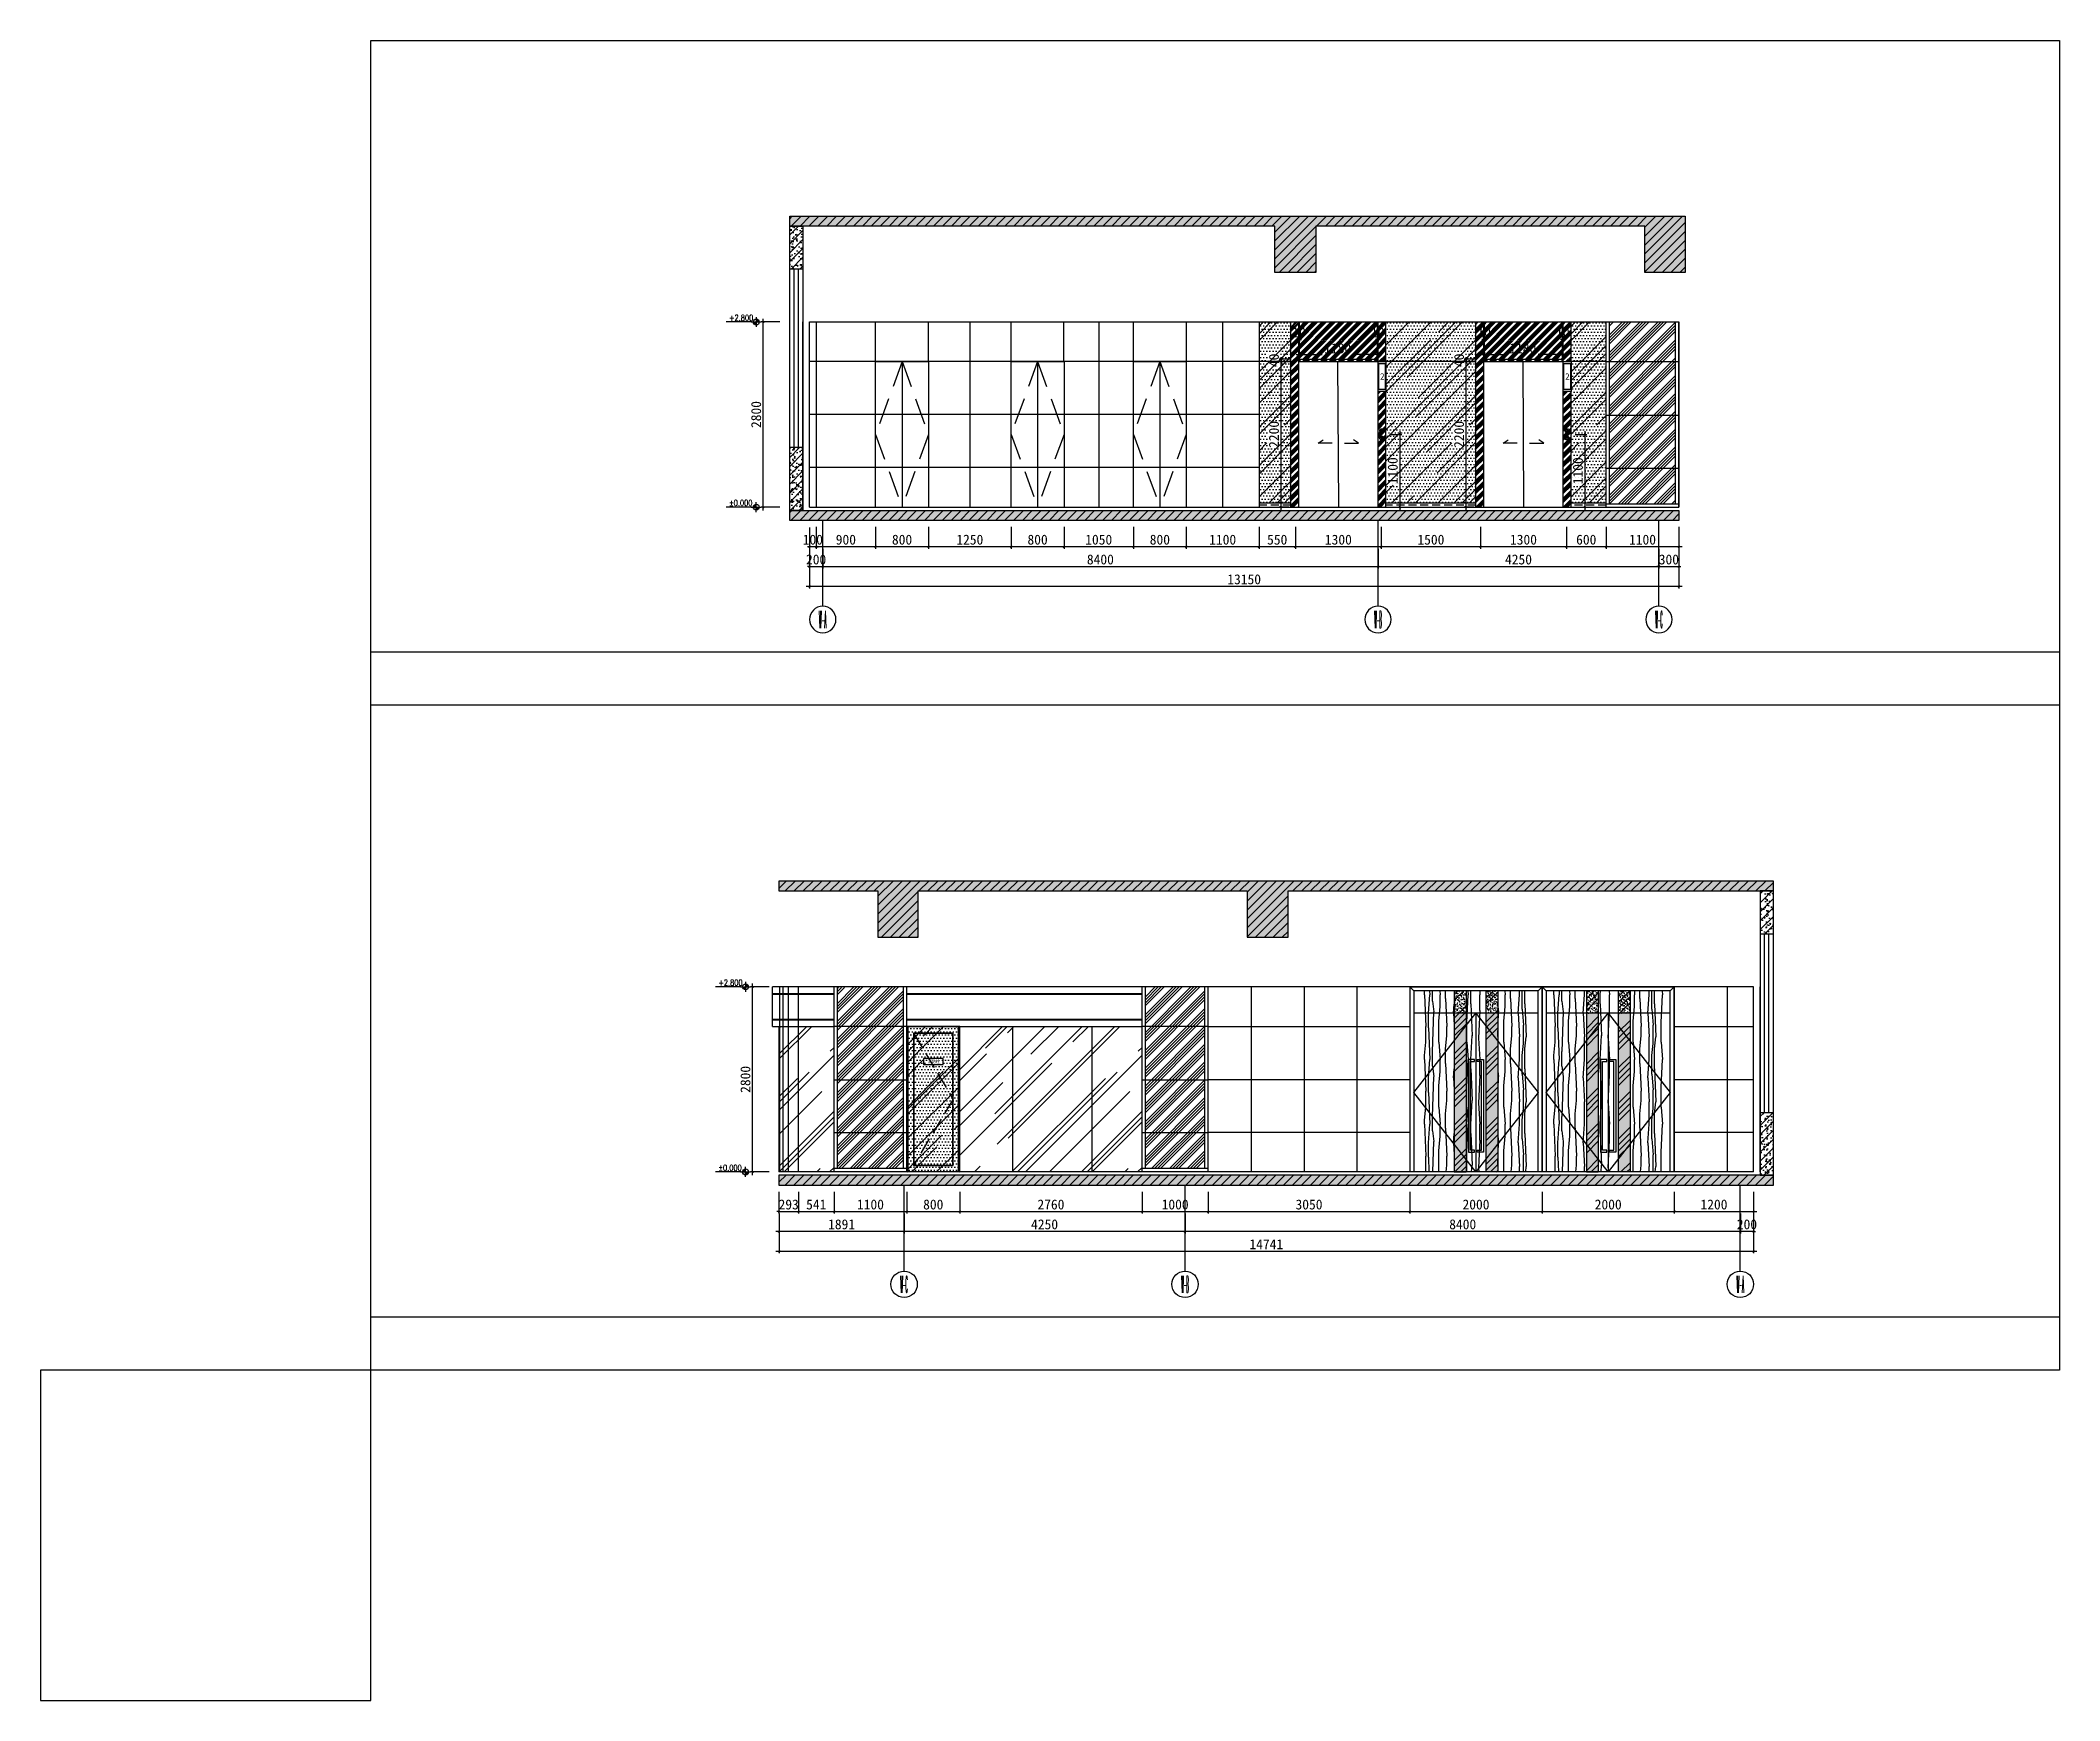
# Model space of a CAD drawing. Header units: millimetres. Extents: x 110215 to 630040, y -488650 to 141897.
# Drawn here: x 410669 to 441215, y -9761 to 15350 of the extents above; entities that cross this region are included whole.
import ezdxf
from ezdxf.enums import TextEntityAlignment as Align

# ---------------------------------------------------------------- set-up
doc = ezdxf.new("R2010")
doc.units = ezdxf.units.MM
doc.header["$LTSCALE"] = 1000
for name, pattern in [('_DASH', [0.6, 0.4, -0.2]), ('DASH', [0.35, 0.25, -0.1]), ('DOTE', [2.42, 2, -0.2, 0.02, -0.2])]:
    doc.linetypes.add(name, pattern=pattern)
doc.layers.get('Defpoints').update_dxf_attribs({"color": 2})
for name, color, linetype in [('0-118标注', 2, 'Continuous'), ('0-140a立面通高转折线', 2, 'Continuous'), ('0-140c立面材料填充', 250, 'Continuous'), ('0-140d立面材料分隔', 146, 'Continuous'), ('0-140立面图剖切线', 4, 'Continuous'), ('1', 4, 'Continuous'), ('7', 7, 'Continuous'), ('D-地面', 8, 'Continuous'), ('E立-ELEV1', 6, 'Continuous')]:
    doc.layers.add(name, color=color, linetype=linetype)
doc.styles.add('_TCH_AXIS', font='COMPLEX', dxfattribs={"bigfont": 'GBCBIG'})
doc.styles.add('COMPLEX', font='COMPLEX')
doc.styles.add('DIM_FONT', font='SIMPLEX', dxfattribs={"width": 0.7, "bigfont": 'GBCBIG'})
doc.styles.add('LOGO', font='arial.ttf', dxfattribs={"width": 0.9})
doc.styles.add('黑体', font='simhei.ttf')
doc.dimstyles.new('50', dxfattribs={"dimscale": 50, "dimtxt": 3, "dimasz": 0.6, "dimexe": 0.6, "dimexo": 0.6, "dimtad": 1, "dimdec": 0, "dimdsep": 46, "dimtxsty": '黑体', "dimblk1": 'ARCHTICK', "dimblk2": 'ARCHTICK', "dimsah": 1, "dimcen": 0, "dimdle": 1, "dimclrd": 251, "dimclre": 251, "dimclrt": 2, "dimadec": 0, "dimazin": 0, "dimtfac": 1, "dimtdec": 0, "dimtix": 1, "dimtmove": 2, "dimatfit": 3, "dimldrblk": 'DOT', "dimfxl": 0, "dimtolj": 1, "dimtzin": 0, "dimarcsym": 0})
pattern_1 = [(50, (4406.14, 0), (182.18467, -15.939086), [19.05, -209.55]), (355, (4406.14, 0), (-35.24342, 191.056845), [15.24, -167.640584]), (100.451445, (4421.32, -1.33), (146.94125, 175.11775), [16.19001, -178.090245]), (46.1842, (4406.14, 50.8), (271.07904, -42.04233), [28.575, -314.325]), (96.63556, (4428.73, 47.3), (237.40413, 247.42612), [24.28502, -267.1356]), (351.18415, (4406.14, 50.8), (237.40413, 247.42612), [22.85997, -251.45973]), (21, (4431.54, 38.1), (151.61439, -102.2652), [19.05, -209.55]), (326, (4431.54, 38.1), (61.80203, 184.18797), [15.24, -167.64]), (71.451445, (4444.18, 29.58), (213.41642, 81.92277), [16.19001, -178.08994]), (37.5, (4406.14, 0), (3.088603, 84.555039), [0, -165.608, 0, -170.18, 0, -168.275]), (7.5, (4406.14, 0), (66.819663, 100.180575), [0, -97.028, 0, -161.798, 0, -64.135]), (327.5, (4349.5, 0), (135.590595, -5.728744), [0, -63.5, 0, -198.12, 0, -262.89]), (317.5, (4324.1, 0), (148.12918, 25.42649), [0, -82.55, 0, -131.572, 0, -186.69])]
pattern_2 = [(50, (-7805.31, -10055.57), (182.18467, -15.939086), [19.05, -209.55]), (355, (-7805.31, -10055.57), (-35.24342, 191.056845), [15.24, -167.640584]), (100.451445, (-7790.13, -10056.9), (146.94125, 175.11775), [16.19001, -178.090245]), (46.1842, (-7805.3, -10004.77), (271.07904, -42.04233), [28.575, -314.325]), (96.63556, (-7782.72, -10008.27), (237.40413, 247.42612), [24.28502, -267.1356]), (351.18415, (-7805.3, -10004.77), (237.40413, 247.42612), [22.85997, -251.45973]), (21, (-7779.91, -10017.47), (151.61439, -102.2652), [19.05, -209.55]), (326, (-7779.91, -10017.47), (61.80203, 184.18797), [15.24, -167.64]), (71.451445, (-7767.28, -10026), (213.41642, 81.92277), [16.19001, -178.08994]), (37.5, (-7805.31, -10055.57), (3.088603, 84.555039), [0, -165.608, 0, -170.18, 0, -168.275]), (7.5, (-7805.31, -10055.57), (66.819663, 100.180575), [0, -97.028, 0, -161.798, 0, -64.135]), (327.5, (-7861.95, -10055.57), (135.590595, -5.728744), [0, -63.5, 0, -198.12, 0, -262.89]), (317.5, (-7887.35, -10055.57), (148.12918, 25.42649), [0, -82.55, 0, -131.572, 0, -186.69])]
pattern_3 = [(37.5, (677694.32, -150906.93), (-1.6000313, 48.9413237), [0, -38.608, 0, -43.18, 0, -41.275]), (7.5, (677694.32, -150906.93), (44.952328, 71.68251), [0, -20.828, 0, -34.798, 0, -13.335]), (327.5, (677663.077, -150906.93), (79.099237, 0.1437185), [0, -12.7, 0, -45.72, 0, -59.69]), (317.5, (677663.08, -150906.93), (76.355645, 22.292932), [0, -6.35, 0, -29.972, 0, -34.29])]
pattern_4 = [(45, (677694.32, -150906.93), (-269.4077, 269.4077), []), (45, (677784.12, -150906.93), (-269.4077, 269.4077), []), (45, (677873.92, -150906.93), (-269.4077, 269.4077), []), (45, (677963.73, -150906.93), (-269.4077, 269.4077), [])]

msp = doc.modelspace()

# ---------------------------------------------------------------- blocks, each defined once
blk = doc.blocks.new('A$C5D592601')
at = {"color": 8}
for p, q in [((0, 0), (69, 119)), ((0, 0), (139, 0)), ((139, 0), (69, 119))]:
    blk.add_line(p, q, dxfattribs=at)
blk = doc.blocks.new('A$C281910DD')
at = {"color": 4}
for centre in [(30, 142), (30, 30)]:
    blk.add_circle(centre, 30.2, dxfattribs=at)
at = {"color": 8, "xscale": 0.3314608094856856, "yscale": 0.3314608094856856, "zscale": 0.3314608094856856}
blk.add_blockref('A$C5D592601', (8, 128), dxfattribs=at)
at = {"color": 8, "xscale": -0.3314608094856856, "yscale": 0.3314608094856856, "zscale": 0.3314608094856856, "rotation": 180}
blk.add_blockref('A$C5D592601', (8, 44), dxfattribs=at)
blk = doc.blocks.new('_ArchTick')
at = {"color": 0, "linetype": 'ByBlock', "const_width": 0.4}
blk.add_lwpolyline([(-0.5, -0.5), (0.5, 0.5)], dxfattribs=at)
blk = doc.blocks.new('*D720')
at = {"color": 251, "lineweight": -2, "transparency": 16777216}
for p, q in [((311844, -27748), (311664, -27748)), ((311694, -29998), (311694, -27698)), ((311811, -29948), (311664, -29948))]:
    blk.add_line(p, q, dxfattribs=at)
at = {"layer": 'Defpoints', "color": 0, "transparency": 16777216}
for p in [(311694, -27748), (311971, -27748), (311841, -29948)]:
    blk.add_point(p, dxfattribs=at)
at = {"color": 251, "lineweight": -2, "transparency": 16777216, "xscale": 30, "yscale": 30, "zscale": 30}
for p, rotation in [((311694, -27748), 90), ((311694, -29948), 270)]:
    blk.add_blockref('_ArchTick', p, dxfattribs=dict(at, rotation=rotation))
at = {"color": 2, "transparency": 16777216, "insert": (311587, -28848), "char_height": 150, "attachment_point": 5, "rotation": 90, "style": '黑体'}
blk.add_mtext('\\A1;2200', dxfattribs=at)
blk = doc.blocks.new('_DOT')
at = {"color": 0, "linetype": 'ByBlock'}
blk.add_line((-0.5, 0), (-1, 0), dxfattribs=at)
at = {"color": 0, "linetype": 'ByBlock', "const_width": 0.5}
blk.add_lwpolyline([(-0.25, 0, 1), (0.25, 0, 1)], format="xyb", close=True, dxfattribs=at)
blk = doc.blocks.new('*D1052')
at = {"color": 251, "lineweight": -2, "transparency": 16777216}
for p, q in [((311961, -27411), (311931, -27411)), ((311961, -27376), (311961, -27441)), ((311961, -27411), (311971, -27411)), ((311971, -27376), (311971, -27441)), ((311971, -27411), (312001, -27411))]:
    blk.add_line(p, q, dxfattribs=at)
at = {"layer": 'Defpoints', "color": 0, "transparency": 16777216}
for p in [(311961, -27346), (311971, -27346), (311971, -27411)]:
    blk.add_point(p, dxfattribs=at)
at = {"color": 251, "lineweight": -2, "transparency": 16777216, "xscale": 30, "yscale": 30, "zscale": 30}
blk.add_blockref('_ArchTick', (311961, -27411), dxfattribs=at)
at = {"color": 251, "lineweight": -2, "transparency": 16777216, "xscale": 30, "yscale": 30, "zscale": 30, "rotation": 180}
blk.add_blockref('_ArchTick', (311971, -27411), dxfattribs=at)
at = {"color": 2, "transparency": 16777216, "insert": (311966, -27304), "char_height": 150, "attachment_point": 5, "style": '黑体'}
blk.add_mtext('\\A1;10', dxfattribs=at)
blk = doc.blocks.new('*D721')
at = {"color": 251, "lineweight": -2, "transparency": 16777216}
for p, q in [((311921, -27639), (312318, -27639)), ((311971, -27604), (311971, -27669)), ((313201, -27639), (312783, -27639)), ((313151, -27598), (313151, -27669))]:
    blk.add_line(p, q, dxfattribs=at)
at = {"layer": 'Defpoints', "color": 0, "transparency": 16777216}
for p in [(311971, -27574), (313151, -27568), (313151, -27639)]:
    blk.add_point(p, dxfattribs=at)
at = {"color": 251, "lineweight": -2, "transparency": 16777216, "xscale": 30, "yscale": 30, "zscale": 30, "rotation": 180}
blk.add_blockref('_ArchTick', (311971, -27639), dxfattribs=at)
at = {"color": 251, "lineweight": -2, "transparency": 16777216, "xscale": 30, "yscale": 30, "zscale": 30}
blk.add_blockref('_ArchTick', (313151, -27639), dxfattribs=at)
at = {"color": 2, "transparency": 16777216, "insert": (312550, -27546), "char_height": 150, "attachment_point": 5, "style": '黑体'}
blk.add_mtext('\\A1;1180', dxfattribs=at)
blk = doc.blocks.new('*D1053')
at = {"color": 251, "lineweight": -2, "transparency": 16777216}
for p, q in [((313151, -27411), (313121, -27411)), ((313151, -27281), (313151, -27441)), ((313151, -27411), (313161, -27411)), ((313161, -27358), (313161, -27441)), ((313161, -27411), (313191, -27411))]:
    blk.add_line(p, q, dxfattribs=at)
at = {"layer": 'Defpoints', "color": 0, "transparency": 16777216}
for p in [(313151, -27251), (313161, -27328), (313161, -27411)]:
    blk.add_point(p, dxfattribs=at)
at = {"color": 251, "lineweight": -2, "transparency": 16777216, "xscale": 30, "yscale": 30, "zscale": 30}
blk.add_blockref('_ArchTick', (313151, -27411), dxfattribs=at)
at = {"color": 251, "lineweight": -2, "transparency": 16777216, "xscale": 30, "yscale": 30, "zscale": 30, "rotation": 180}
blk.add_blockref('_ArchTick', (313161, -27411), dxfattribs=at)
at = {"color": 2, "transparency": 16777216, "insert": (313156, -27304), "char_height": 150, "attachment_point": 5, "style": '黑体'}
blk.add_mtext('\\A1;10', dxfattribs=at)
blk = doc.blocks.new('*D1054')
at = {"color": 251, "lineweight": -2, "transparency": 16777216}
for p, q in [((313342, -28848), (313522, -28848)), ((313492, -28798), (313492, -29998)), ((313342, -29948), (313522, -29948))]:
    blk.add_line(p, q, dxfattribs=at)
at = {"layer": 'Defpoints', "color": 0, "transparency": 16777216}
for p in [(313249, -28848), (313220, -29948), (313492, -29948)]:
    blk.add_point(p, dxfattribs=at)
at = {"color": 251, "lineweight": -2, "transparency": 16777216, "xscale": 30, "yscale": 30, "zscale": 30}
for p, rotation in [((313492, -28848), 90), ((313492, -29948), 270)]:
    blk.add_blockref('_ArchTick', p, dxfattribs=dict(at, rotation=rotation))
at = {"color": 2, "transparency": 16777216, "insert": (313385, -29398), "char_height": 150, "attachment_point": 5, "rotation": 90, "style": '黑体'}
blk.add_mtext('\\A1;1100', dxfattribs=at)
blk = doc.blocks.new('*D1055')
at = {"color": 251, "lineweight": -2, "transparency": 16777216}
for p, q in [((311844, -27708), (311664, -27708)), ((311844, -27748), (311664, -27748)), ((311694, -27708), (311694, -27678)), ((311694, -27708), (311694, -27748)), ((311694, -27748), (311694, -27778))]:
    blk.add_line(p, q, dxfattribs=at)
at = {"layer": 'Defpoints', "color": 0, "transparency": 16777216}
for p in [(311694, -27748), (311961, -27708), (311971, -27748)]:
    blk.add_point(p, dxfattribs=at)
at = {"color": 251, "lineweight": -2, "transparency": 16777216, "xscale": 30, "yscale": 30, "zscale": 30}
for p, rotation in [((311694, -27708), 270), ((311694, -27748), 90)]:
    blk.add_blockref('_ArchTick', p, dxfattribs=dict(at, rotation=rotation))
at = {"color": 2, "transparency": 16777216, "insert": (311587, -27728), "char_height": 150, "attachment_point": 5, "rotation": 90, "style": '黑体'}
blk.add_mtext('\\A1;40', dxfattribs=at)
blk = doc.blocks.new('*D1056')
at = {"color": 251, "lineweight": -2, "transparency": 16777216}
for p, q in [((434355, 7991), (434355, 7661)), ((435455, 7991), (435455, 7661)), ((435505, 7691), (434305, 7691))]:
    blk.add_line(p, q, dxfattribs=at)
at = {"layer": 'Defpoints', "color": 0, "transparency": 16777216}
for p in [(434355, 8091), (435455, 8091), (434355, 7691)]:
    blk.add_point(p, dxfattribs=at)
at = {"color": 251, "lineweight": -2, "transparency": 16777216, "xscale": 30, "yscale": 30, "zscale": 30, "rotation": 180}
blk.add_blockref('_ArchTick', (434355, 7691), dxfattribs=at)
at = {"color": 251, "lineweight": -2, "transparency": 16777216, "xscale": 30, "yscale": 30, "zscale": 30}
blk.add_blockref('_ArchTick', (435455, 7691), dxfattribs=at)
at = {"color": 2, "transparency": 16777216, "insert": (434905, 7798), "char_height": 150, "attachment_point": 5, "style": '黑体'}
blk.add_mtext('\\A1;1100', dxfattribs=at)
blk = doc.blocks.new('*D1057')
at = {"color": 251, "lineweight": -2, "transparency": 16777216}
for p, q in [((433754, 7991), (433754, 7661)), ((434354, 7991), (434354, 7661)), ((434404, 7691), (433704, 7691))]:
    blk.add_line(p, q, dxfattribs=at)
at = {"layer": 'Defpoints', "color": 0, "transparency": 16777216}
for p in [(433754, 8091), (434354, 8091), (433754, 7691)]:
    blk.add_point(p, dxfattribs=at)
at = {"color": 251, "lineweight": -2, "transparency": 16777216, "xscale": 30, "yscale": 30, "zscale": 30, "rotation": 180}
blk.add_blockref('_ArchTick', (433754, 7691), dxfattribs=at)
at = {"color": 251, "lineweight": -2, "transparency": 16777216, "xscale": 30, "yscale": 30, "zscale": 30}
blk.add_blockref('_ArchTick', (434354, 7691), dxfattribs=at)
at = {"color": 2, "transparency": 16777216, "insert": (434054, 7798), "char_height": 150, "attachment_point": 5, "style": '黑体'}
blk.add_mtext('\\A1;600', dxfattribs=at)
blk = doc.blocks.new('*D1058')
at = {"color": 251, "lineweight": -2, "transparency": 16777216}
for p, q in [((432454, 7991), (432454, 7661)), ((433754, 7991), (433754, 7661)), ((433804, 7691), (432404, 7691))]:
    blk.add_line(p, q, dxfattribs=at)
at = {"layer": 'Defpoints', "color": 0, "transparency": 16777216}
for p in [(432454, 8091), (433754, 8091), (432454, 7691)]:
    blk.add_point(p, dxfattribs=at)
at = {"color": 251, "lineweight": -2, "transparency": 16777216, "xscale": 30, "yscale": 30, "zscale": 30, "rotation": 180}
blk.add_blockref('_ArchTick', (432454, 7691), dxfattribs=at)
at = {"color": 251, "lineweight": -2, "transparency": 16777216, "xscale": 30, "yscale": 30, "zscale": 30}
blk.add_blockref('_ArchTick', (433754, 7691), dxfattribs=at)
at = {"color": 2, "transparency": 16777216, "insert": (433104, 7798), "char_height": 150, "attachment_point": 5, "style": '黑体'}
blk.add_mtext('\\A1;1300', dxfattribs=at)
blk = doc.blocks.new('*D1059')
at = {"color": 251, "lineweight": -2, "transparency": 16777216}
for p, q in [((430954, 7991), (430954, 7661)), ((432454, 7991), (432454, 7661)), ((432504, 7691), (430904, 7691))]:
    blk.add_line(p, q, dxfattribs=at)
at = {"layer": 'Defpoints', "color": 0, "transparency": 16777216}
for p in [(430954, 8091), (432454, 8091), (430954, 7691)]:
    blk.add_point(p, dxfattribs=at)
at = {"color": 251, "lineweight": -2, "transparency": 16777216, "xscale": 30, "yscale": 30, "zscale": 30, "rotation": 180}
blk.add_blockref('_ArchTick', (430954, 7691), dxfattribs=at)
at = {"color": 251, "lineweight": -2, "transparency": 16777216, "xscale": 30, "yscale": 30, "zscale": 30}
blk.add_blockref('_ArchTick', (432454, 7691), dxfattribs=at)
at = {"color": 2, "transparency": 16777216, "insert": (431704, 7798), "char_height": 150, "attachment_point": 5, "style": '黑体'}
blk.add_mtext('\\A1;1500', dxfattribs=at)
blk = doc.blocks.new('*D1060')
at = {"color": 251, "lineweight": -2, "transparency": 16777216}
for p, q in [((429654, 7991), (429654, 7661)), ((430954, 7991), (430954, 7661)), ((431004, 7691), (429604, 7691))]:
    blk.add_line(p, q, dxfattribs=at)
at = {"layer": 'Defpoints', "color": 0, "transparency": 16777216}
for p in [(429654, 8091), (430954, 8091), (429654, 7691)]:
    blk.add_point(p, dxfattribs=at)
at = {"color": 251, "lineweight": -2, "transparency": 16777216, "xscale": 30, "yscale": 30, "zscale": 30, "rotation": 180}
blk.add_blockref('_ArchTick', (429654, 7691), dxfattribs=at)
at = {"color": 251, "lineweight": -2, "transparency": 16777216, "xscale": 30, "yscale": 30, "zscale": 30}
blk.add_blockref('_ArchTick', (430954, 7691), dxfattribs=at)
at = {"color": 2, "transparency": 16777216, "insert": (430304, 7798), "char_height": 150, "attachment_point": 5, "style": '黑体'}
blk.add_mtext('\\A1;1300', dxfattribs=at)
blk = doc.blocks.new('*D1061')
at = {"color": 251, "lineweight": -2, "transparency": 16777216}
for p, q in [((429104, 7991), (429104, 7661)), ((429654, 7991), (429654, 7661)), ((429704, 7691), (429054, 7691))]:
    blk.add_line(p, q, dxfattribs=at)
at = {"layer": 'Defpoints', "color": 0, "transparency": 16777216}
for p in [(429104, 8091), (429654, 8091), (429104, 7691)]:
    blk.add_point(p, dxfattribs=at)
at = {"color": 251, "lineweight": -2, "transparency": 16777216, "xscale": 30, "yscale": 30, "zscale": 30, "rotation": 180}
blk.add_blockref('_ArchTick', (429104, 7691), dxfattribs=at)
at = {"color": 251, "lineweight": -2, "transparency": 16777216, "xscale": 30, "yscale": 30, "zscale": 30}
blk.add_blockref('_ArchTick', (429654, 7691), dxfattribs=at)
at = {"color": 2, "transparency": 16777216, "insert": (429379, 7798), "char_height": 150, "attachment_point": 5, "style": '黑体'}
blk.add_mtext('\\A1;550', dxfattribs=at)
blk = doc.blocks.new('*D1062')
at = {"color": 251, "lineweight": -2, "transparency": 16777216}
for p, q in [((428004, 7991), (428004, 7661)), ((429104, 7991), (429104, 7661)), ((429154, 7691), (427954, 7691))]:
    blk.add_line(p, q, dxfattribs=at)
at = {"layer": 'Defpoints', "color": 0, "transparency": 16777216}
for p in [(428004, 8091), (429104, 8091), (428004, 7691)]:
    blk.add_point(p, dxfattribs=at)
at = {"color": 251, "lineweight": -2, "transparency": 16777216, "xscale": 30, "yscale": 30, "zscale": 30, "rotation": 180}
blk.add_blockref('_ArchTick', (428004, 7691), dxfattribs=at)
at = {"color": 251, "lineweight": -2, "transparency": 16777216, "xscale": 30, "yscale": 30, "zscale": 30}
blk.add_blockref('_ArchTick', (429104, 7691), dxfattribs=at)
at = {"color": 2, "transparency": 16777216, "insert": (428554, 7798), "char_height": 150, "attachment_point": 5, "style": '黑体'}
blk.add_mtext('\\A1;1100', dxfattribs=at)
blk = doc.blocks.new('*D1063')
at = {"color": 251, "lineweight": -2, "transparency": 16777216}
for p, q in [((427204, 7991), (427204, 7661)), ((428004, 7991), (428004, 7661)), ((428054, 7691), (427154, 7691))]:
    blk.add_line(p, q, dxfattribs=at)
at = {"layer": 'Defpoints', "color": 0, "transparency": 16777216}
for p in [(427204, 8091), (428004, 8091), (427204, 7691)]:
    blk.add_point(p, dxfattribs=at)
at = {"color": 251, "lineweight": -2, "transparency": 16777216, "xscale": 30, "yscale": 30, "zscale": 30, "rotation": 180}
blk.add_blockref('_ArchTick', (427204, 7691), dxfattribs=at)
at = {"color": 251, "lineweight": -2, "transparency": 16777216, "xscale": 30, "yscale": 30, "zscale": 30}
blk.add_blockref('_ArchTick', (428004, 7691), dxfattribs=at)
at = {"color": 2, "transparency": 16777216, "insert": (427604, 7798), "char_height": 150, "attachment_point": 5, "style": '黑体'}
blk.add_mtext('\\A1;800', dxfattribs=at)
blk = doc.blocks.new('*D1064')
at = {"color": 251, "lineweight": -2, "transparency": 16777216}
for p, q in [((426154, 7991), (426154, 7661)), ((427204, 7991), (427204, 7661)), ((427254, 7691), (426104, 7691))]:
    blk.add_line(p, q, dxfattribs=at)
at = {"layer": 'Defpoints', "color": 0, "transparency": 16777216}
for p in [(426154, 8091), (427204, 8091), (426154, 7691)]:
    blk.add_point(p, dxfattribs=at)
at = {"color": 251, "lineweight": -2, "transparency": 16777216, "xscale": 30, "yscale": 30, "zscale": 30, "rotation": 180}
blk.add_blockref('_ArchTick', (426154, 7691), dxfattribs=at)
at = {"color": 251, "lineweight": -2, "transparency": 16777216, "xscale": 30, "yscale": 30, "zscale": 30}
blk.add_blockref('_ArchTick', (427204, 7691), dxfattribs=at)
at = {"color": 2, "transparency": 16777216, "insert": (426679, 7798), "char_height": 150, "attachment_point": 5, "style": '黑体'}
blk.add_mtext('\\A1;1050', dxfattribs=at)
blk = doc.blocks.new('*D1065')
at = {"color": 251, "lineweight": -2, "transparency": 16777216}
for p, q in [((425354, 7991), (425354, 7661)), ((426154, 7991), (426154, 7661)), ((426204, 7691), (425304, 7691))]:
    blk.add_line(p, q, dxfattribs=at)
at = {"layer": 'Defpoints', "color": 0, "transparency": 16777216}
for p in [(425354, 8091), (426154, 8091), (425354, 7691)]:
    blk.add_point(p, dxfattribs=at)
at = {"color": 251, "lineweight": -2, "transparency": 16777216, "xscale": 30, "yscale": 30, "zscale": 30, "rotation": 180}
blk.add_blockref('_ArchTick', (425354, 7691), dxfattribs=at)
at = {"color": 251, "lineweight": -2, "transparency": 16777216, "xscale": 30, "yscale": 30, "zscale": 30}
blk.add_blockref('_ArchTick', (426154, 7691), dxfattribs=at)
at = {"color": 2, "transparency": 16777216, "insert": (425754, 7798), "char_height": 150, "attachment_point": 5, "style": '黑体'}
blk.add_mtext('\\A1;800', dxfattribs=at)
blk = doc.blocks.new('*D1066')
at = {"color": 251, "lineweight": -2, "transparency": 16777216}
for p, q in [((424104, 7991), (424104, 7661)), ((425354, 7991), (425354, 7661)), ((425404, 7691), (424054, 7691))]:
    blk.add_line(p, q, dxfattribs=at)
at = {"layer": 'Defpoints', "color": 0, "transparency": 16777216}
for p in [(424104, 8091), (425354, 8091), (424104, 7691)]:
    blk.add_point(p, dxfattribs=at)
at = {"color": 251, "lineweight": -2, "transparency": 16777216, "xscale": 30, "yscale": 30, "zscale": 30, "rotation": 180}
blk.add_blockref('_ArchTick', (424104, 7691), dxfattribs=at)
at = {"color": 251, "lineweight": -2, "transparency": 16777216, "xscale": 30, "yscale": 30, "zscale": 30}
blk.add_blockref('_ArchTick', (425354, 7691), dxfattribs=at)
at = {"color": 2, "transparency": 16777216, "insert": (424729, 7798), "char_height": 150, "attachment_point": 5, "style": '黑体'}
blk.add_mtext('\\A1;1250', dxfattribs=at)
blk = doc.blocks.new('*D1067')
at = {"color": 251, "lineweight": -2, "transparency": 16777216}
for p, q in [((423304, 7991), (423304, 7661)), ((424104, 7991), (424104, 7661)), ((424154, 7691), (423254, 7691))]:
    blk.add_line(p, q, dxfattribs=at)
at = {"layer": 'Defpoints', "color": 0, "transparency": 16777216}
for p in [(423304, 8091), (424104, 8091), (423304, 7691)]:
    blk.add_point(p, dxfattribs=at)
at = {"color": 251, "lineweight": -2, "transparency": 16777216, "xscale": 30, "yscale": 30, "zscale": 30, "rotation": 180}
blk.add_blockref('_ArchTick', (423304, 7691), dxfattribs=at)
at = {"color": 251, "lineweight": -2, "transparency": 16777216, "xscale": 30, "yscale": 30, "zscale": 30}
blk.add_blockref('_ArchTick', (424104, 7691), dxfattribs=at)
at = {"color": 2, "transparency": 16777216, "insert": (423704, 7798), "char_height": 150, "attachment_point": 5, "style": '黑体'}
blk.add_mtext('\\A1;800', dxfattribs=at)
blk = doc.blocks.new('*D1068')
at = {"color": 251, "lineweight": -2, "transparency": 16777216}
for p, q in [((422404, 7991), (422404, 7661)), ((423304, 7991), (423304, 7661)), ((423354, 7691), (422354, 7691))]:
    blk.add_line(p, q, dxfattribs=at)
at = {"layer": 'Defpoints', "color": 0, "transparency": 16777216}
for p in [(422404, 8091), (423304, 8091), (422404, 7691)]:
    blk.add_point(p, dxfattribs=at)
at = {"color": 251, "lineweight": -2, "transparency": 16777216, "xscale": 30, "yscale": 30, "zscale": 30, "rotation": 180}
blk.add_blockref('_ArchTick', (422404, 7691), dxfattribs=at)
at = {"color": 251, "lineweight": -2, "transparency": 16777216, "xscale": 30, "yscale": 30, "zscale": 30}
blk.add_blockref('_ArchTick', (423304, 7691), dxfattribs=at)
at = {"color": 2, "transparency": 16777216, "insert": (422854, 7798), "char_height": 150, "attachment_point": 5, "style": '黑体'}
blk.add_mtext('\\A1;900', dxfattribs=at)
blk = doc.blocks.new('*D1069')
at = {"color": 251, "lineweight": -2, "transparency": 16777216}
for p, q in [((422304, 7981), (422304, 7661)), ((422404, 7991), (422404, 7661)), ((422304, 7691), (422274, 7691)), ((422404, 7691), (422304, 7691)), ((422404, 7691), (422434, 7691))]:
    blk.add_line(p, q, dxfattribs=at)
at = {"layer": 'Defpoints', "color": 0, "transparency": 16777216}
for p in [(422304, 8011), (422404, 8091), (422304, 7691)]:
    blk.add_point(p, dxfattribs=at)
at = {"color": 251, "lineweight": -2, "transparency": 16777216, "xscale": 30, "yscale": 30, "zscale": 30}
blk.add_blockref('_ArchTick', (422304, 7691), dxfattribs=at)
at = {"color": 251, "lineweight": -2, "transparency": 16777216, "xscale": 30, "yscale": 30, "zscale": 30, "rotation": 180}
blk.add_blockref('_ArchTick', (422404, 7691), dxfattribs=at)
at = {"color": 2, "transparency": 16777216, "insert": (422354, 7798), "char_height": 150, "attachment_point": 5, "style": '黑体'}
blk.add_mtext('\\A1;100', dxfattribs=at)
blk = doc.blocks.new('*D1070')
at = {"color": 251, "lineweight": -2, "transparency": 16777216}
for p, q in [((422304, 7661), (422304, 7361)), ((422504, 7661), (422504, 7361)), ((422304, 7391), (422274, 7391)), ((422304, 7391), (422504, 7391)), ((422504, 7391), (422534, 7391))]:
    blk.add_line(p, q, dxfattribs=at)
at = {"layer": 'Defpoints', "color": 0, "transparency": 16777216}
for p in [(422304, 7691), (422504, 7691), (422504, 7391)]:
    blk.add_point(p, dxfattribs=at)
at = {"color": 251, "lineweight": -2, "transparency": 16777216, "xscale": 30, "yscale": 30, "zscale": 30}
blk.add_blockref('_ArchTick', (422304, 7391), dxfattribs=at)
at = {"color": 251, "lineweight": -2, "transparency": 16777216, "xscale": 30, "yscale": 30, "zscale": 30, "rotation": 180}
blk.add_blockref('_ArchTick', (422504, 7391), dxfattribs=at)
at = {"color": 2, "transparency": 16777216, "insert": (422404, 7498), "char_height": 150, "attachment_point": 5, "style": '黑体'}
blk.add_mtext('\\A1;200', dxfattribs=at)
blk = doc.blocks.new('*D1071')
at = {"color": 251, "lineweight": -2, "transparency": 16777216}
for p, q in [((422504, 7661), (422504, 7361)), ((430904, 7661), (430904, 7361)), ((422454, 7391), (430954, 7391))]:
    blk.add_line(p, q, dxfattribs=at)
at = {"layer": 'Defpoints', "color": 0, "transparency": 16777216}
for p in [(422504, 7691), (430904, 7691), (430904, 7391)]:
    blk.add_point(p, dxfattribs=at)
at = {"color": 251, "lineweight": -2, "transparency": 16777216, "xscale": 30, "yscale": 30, "zscale": 30, "rotation": 180}
blk.add_blockref('_ArchTick', (422504, 7391), dxfattribs=at)
at = {"color": 251, "lineweight": -2, "transparency": 16777216, "xscale": 30, "yscale": 30, "zscale": 30}
blk.add_blockref('_ArchTick', (430904, 7391), dxfattribs=at)
at = {"color": 2, "transparency": 16777216, "insert": (426704, 7498), "char_height": 150, "attachment_point": 5, "style": '黑体'}
blk.add_mtext('\\A1;8400', dxfattribs=at)
blk = doc.blocks.new('*D1072')
at = {"color": 251, "lineweight": -2, "transparency": 16777216}
for p, q in [((430904, 7661), (430904, 7361)), ((435154, 7661), (435154, 7361)), ((430854, 7391), (435204, 7391))]:
    blk.add_line(p, q, dxfattribs=at)
at = {"layer": 'Defpoints', "color": 0, "transparency": 16777216}
for p in [(430904, 7691), (435154, 7691), (435154, 7391)]:
    blk.add_point(p, dxfattribs=at)
at = {"color": 251, "lineweight": -2, "transparency": 16777216, "xscale": 30, "yscale": 30, "zscale": 30, "rotation": 180}
blk.add_blockref('_ArchTick', (430904, 7391), dxfattribs=at)
at = {"color": 251, "lineweight": -2, "transparency": 16777216, "xscale": 30, "yscale": 30, "zscale": 30}
blk.add_blockref('_ArchTick', (435154, 7391), dxfattribs=at)
at = {"color": 2, "transparency": 16777216, "insert": (433029, 7498), "char_height": 150, "attachment_point": 5, "style": '黑体'}
blk.add_mtext('\\A1;4250', dxfattribs=at)
blk = doc.blocks.new('*D1073')
at = {"color": 251, "lineweight": -2, "transparency": 16777216}
for p, q in [((435154, 7661), (435154, 7361)), ((435454, 7661), (435454, 7361)), ((435154, 7391), (435124, 7391)), ((435154, 7391), (435454, 7391)), ((435454, 7391), (435484, 7391))]:
    blk.add_line(p, q, dxfattribs=at)
at = {"layer": 'Defpoints', "color": 0, "transparency": 16777216}
for p in [(435154, 7691), (435454, 7691), (435454, 7391)]:
    blk.add_point(p, dxfattribs=at)
at = {"color": 251, "lineweight": -2, "transparency": 16777216, "xscale": 30, "yscale": 30, "zscale": 30}
blk.add_blockref('_ArchTick', (435154, 7391), dxfattribs=at)
at = {"color": 251, "lineweight": -2, "transparency": 16777216, "xscale": 30, "yscale": 30, "zscale": 30, "rotation": 180}
blk.add_blockref('_ArchTick', (435454, 7391), dxfattribs=at)
at = {"color": 2, "transparency": 16777216, "insert": (435304, 7498), "char_height": 150, "attachment_point": 5, "style": '黑体'}
blk.add_mtext('\\A1;300', dxfattribs=at)
blk = doc.blocks.new('*D1074')
at = {"color": 251, "lineweight": -2, "transparency": 16777216}
for p, q in [((422304, 7361), (422304, 7061)), ((435454, 7361), (435454, 7061)), ((435504, 7091), (422254, 7091))]:
    blk.add_line(p, q, dxfattribs=at)
at = {"layer": 'Defpoints', "color": 0, "transparency": 16777216}
for p in [(422304, 7391), (435454, 7391), (422304, 7091)]:
    blk.add_point(p, dxfattribs=at)
at = {"color": 251, "lineweight": -2, "transparency": 16777216, "xscale": 30, "yscale": 30, "zscale": 30, "rotation": 180}
blk.add_blockref('_ArchTick', (422304, 7091), dxfattribs=at)
at = {"color": 251, "lineweight": -2, "transparency": 16777216, "xscale": 30, "yscale": 30, "zscale": 30}
blk.add_blockref('_ArchTick', (435454, 7091), dxfattribs=at)
at = {"color": 2, "transparency": 16777216, "insert": (428879, 7198), "char_height": 150, "attachment_point": 5, "style": '黑体'}
blk.add_mtext('\\A1;13150', dxfattribs=at)
blk = doc.blocks.new('_AXISO')
blk.add_circle((0, 0), 0.5)
at = {"style": 'COMPLEX', "width": 1.041667}
blk.add_attdef('A', text='', height=0.56, dxfattribs=at).set_placement((-0.25, -0.28), (0.25, -0.28), align=Align.FIT)
blk = doc.blocks.new('*D1075')
at = {"color": 251, "lineweight": -2, "transparency": 16777216}
for p, q in [((421854, 11091), (421574, 11091)), ((421604, 8241), (421604, 11141)), ((421854, 8291), (421574, 8291))]:
    blk.add_line(p, q, dxfattribs=at)
at = {"layer": 'Defpoints', "color": 0, "transparency": 16777216}
for p in [(421604, 11091), (422004, 11091), (422004, 8291)]:
    blk.add_point(p, dxfattribs=at)
at = {"color": 251, "lineweight": -2, "transparency": 16777216, "xscale": 30, "yscale": 30, "zscale": 30}
for p, rotation in [((421604, 11091), 90), ((421604, 8291), 270)]:
    blk.add_blockref('_ArchTick', p, dxfattribs=dict(at, rotation=rotation))
at = {"color": 2, "transparency": 16777216, "insert": (421497, 9691), "char_height": 150, "attachment_point": 5, "rotation": 90, "style": '黑体'}
blk.add_mtext('\\A1;2800', dxfattribs=at)
blk = doc.blocks.new('*U702')
at = {"extrusion": (0, 0, -1)}
for points in [[(0, 0), (1.5, 0, 0.414214), (0, 1.5)], [(0, 0), (-1.5, 0, 0.414214), (0, -1.5)]]:
    blk.add_hatch(color=256, dxfattribs=at).paths.add_polyline_path(points)
for p, q in [((-2.2, 0), (-15.1, 0)), ((-2.5, 0), (2.5, 0)), ((0, -2.5), (0, 2.5))]:
    blk.add_line(p, q)
blk.add_circle((0, 0), 1.5)
at = {"style": 'DIM_FONT', "width": 0.7, "flags": 8}
blk.add_attdef('%%P0.000', (-13.7, -0.6), '', height=3, dxfattribs=at)
blk = doc.blocks.new('*U703')
at = {"extrusion": (0, 0, -1)}
for points in [[(0, 0), (1.5, 0, -0.414214), (0, -1.5)], [(0, 0), (-1.5, 0, -0.414214), (0, 1.5)]]:
    blk.add_hatch(color=256, dxfattribs=at).paths.add_polyline_path(points)
for p, q in [((-2.2, 0), (-15.1, 0)), ((-2.5, 0), (2.5, 0)), ((0, 2.5), (0, -2.5))]:
    blk.add_line(p, q)
blk.add_circle((0, 0), 1.5)
at = {"style": 'DIM_FONT', "width": 0.7, "flags": 8}
blk.add_attdef('%%P0.000', (-13.7, 0.6), '', height=3, dxfattribs=at)
blk = doc.blocks.new('*D1134')
at = {"color": 251, "lineweight": -2, "transparency": 16777216}
for p, q in [((421842, -2065), (421842, -2395)), ((422135, -2065), (422135, -2395)), ((421842, -2365), (421812, -2365)), ((421842, -2365), (422135, -2365)), ((422135, -2365), (422165, -2365))]:
    blk.add_line(p, q, dxfattribs=at)
at = {"layer": 'Defpoints', "color": 0, "transparency": 16777216}
for p in [(421842, -1965), (422135, -1965), (422135, -2365)]:
    blk.add_point(p, dxfattribs=at)
at = {"color": 251, "lineweight": -2, "transparency": 16777216, "xscale": 30, "yscale": 30, "zscale": 30}
blk.add_blockref('_ArchTick', (421842, -2365), dxfattribs=at)
at = {"color": 251, "lineweight": -2, "transparency": 16777216, "xscale": 30, "yscale": 30, "zscale": 30, "rotation": 180}
blk.add_blockref('_ArchTick', (422135, -2365), dxfattribs=at)
at = {"color": 2, "transparency": 16777216, "insert": (421989, -2258), "char_height": 150, "attachment_point": 5, "style": '黑体'}
blk.add_mtext('\\A1;293', dxfattribs=at)
blk = doc.blocks.new('*D1135')
at = {"color": 251, "lineweight": -2, "transparency": 16777216}
for p, q in [((423776, -2065), (423776, -2395)), ((424576, -2065), (424576, -2395)), ((423726, -2365), (424626, -2365))]:
    blk.add_line(p, q, dxfattribs=at)
at = {"layer": 'Defpoints', "color": 0, "transparency": 16777216}
for p in [(423776, -1965), (424576, -1965), (424576, -2365)]:
    blk.add_point(p, dxfattribs=at)
at = {"color": 251, "lineweight": -2, "transparency": 16777216, "xscale": 30, "yscale": 30, "zscale": 30, "rotation": 180}
blk.add_blockref('_ArchTick', (423776, -2365), dxfattribs=at)
at = {"color": 251, "lineweight": -2, "transparency": 16777216, "xscale": 30, "yscale": 30, "zscale": 30}
blk.add_blockref('_ArchTick', (424576, -2365), dxfattribs=at)
at = {"color": 2, "transparency": 16777216, "insert": (424176, -2258), "char_height": 150, "attachment_point": 5, "style": '黑体'}
blk.add_mtext('\\A1;800', dxfattribs=at)
blk = doc.blocks.new('*D1136')
at = {"color": 251, "lineweight": -2, "transparency": 16777216}
for p, q in [((424576, -2065), (424576, -2395)), ((427336, -2065), (427336, -2395)), ((424526, -2365), (427386, -2365))]:
    blk.add_line(p, q, dxfattribs=at)
at = {"layer": 'Defpoints', "color": 0, "transparency": 16777216}
for p in [(424576, -1965), (427336, -1965), (427336, -2365)]:
    blk.add_point(p, dxfattribs=at)
at = {"color": 251, "lineweight": -2, "transparency": 16777216, "xscale": 30, "yscale": 30, "zscale": 30, "rotation": 180}
blk.add_blockref('_ArchTick', (424576, -2365), dxfattribs=at)
at = {"color": 251, "lineweight": -2, "transparency": 16777216, "xscale": 30, "yscale": 30, "zscale": 30}
blk.add_blockref('_ArchTick', (427336, -2365), dxfattribs=at)
at = {"color": 2, "transparency": 16777216, "insert": (425956, -2258), "char_height": 150, "attachment_point": 5, "style": '黑体'}
blk.add_mtext('\\A1;2760', dxfattribs=at)
blk = doc.blocks.new('*D1137')
at = {"color": 251, "lineweight": -2, "transparency": 16777216}
for p, q in [((427336, -2065), (427336, -2395)), ((428335, -2065), (428335, -2395)), ((427286, -2365), (428385, -2365))]:
    blk.add_line(p, q, dxfattribs=at)
at = {"layer": 'Defpoints', "color": 0, "transparency": 16777216}
for p in [(427336, -1965), (428335, -1965), (428335, -2365)]:
    blk.add_point(p, dxfattribs=at)
at = {"color": 251, "lineweight": -2, "transparency": 16777216, "xscale": 30, "yscale": 30, "zscale": 30, "rotation": 180}
blk.add_blockref('_ArchTick', (427336, -2365), dxfattribs=at)
at = {"color": 251, "lineweight": -2, "transparency": 16777216, "xscale": 30, "yscale": 30, "zscale": 30}
blk.add_blockref('_ArchTick', (428335, -2365), dxfattribs=at)
at = {"color": 2, "transparency": 16777216, "insert": (427835, -2258), "char_height": 150, "attachment_point": 5, "style": '黑体'}
blk.add_mtext('\\A1;1000', dxfattribs=at)
blk = doc.blocks.new('*D1138')
at = {"color": 251, "lineweight": -2, "transparency": 16777216}
for p, q in [((428335, -2065), (428335, -2395)), ((431386, -2065), (431386, -2395)), ((428285, -2365), (431436, -2365))]:
    blk.add_line(p, q, dxfattribs=at)
at = {"layer": 'Defpoints', "color": 0, "transparency": 16777216}
for p in [(428335, -1965), (431386, -1965), (431386, -2365)]:
    blk.add_point(p, dxfattribs=at)
at = {"color": 251, "lineweight": -2, "transparency": 16777216, "xscale": 30, "yscale": 30, "zscale": 30, "rotation": 180}
blk.add_blockref('_ArchTick', (428335, -2365), dxfattribs=at)
at = {"color": 251, "lineweight": -2, "transparency": 16777216, "xscale": 30, "yscale": 30, "zscale": 30}
blk.add_blockref('_ArchTick', (431386, -2365), dxfattribs=at)
at = {"color": 2, "transparency": 16777216, "insert": (429860, -2258), "char_height": 150, "attachment_point": 5, "style": '黑体'}
blk.add_mtext('\\A1;3050', dxfattribs=at)
blk = doc.blocks.new('*D1139')
at = {"color": 251, "lineweight": -2, "transparency": 16777216}
for p, q in [((431386, -2065), (431386, -2395)), ((433386, -2065), (433386, -2395)), ((431336, -2365), (433436, -2365))]:
    blk.add_line(p, q, dxfattribs=at)
at = {"layer": 'Defpoints', "color": 0, "transparency": 16777216}
for p in [(431386, -1965), (433386, -1965), (433386, -2365)]:
    blk.add_point(p, dxfattribs=at)
at = {"color": 251, "lineweight": -2, "transparency": 16777216, "xscale": 30, "yscale": 30, "zscale": 30, "rotation": 180}
blk.add_blockref('_ArchTick', (431386, -2365), dxfattribs=at)
at = {"color": 251, "lineweight": -2, "transparency": 16777216, "xscale": 30, "yscale": 30, "zscale": 30}
blk.add_blockref('_ArchTick', (433386, -2365), dxfattribs=at)
at = {"color": 2, "transparency": 16777216, "insert": (432386, -2258), "char_height": 150, "attachment_point": 5, "style": '黑体'}
blk.add_mtext('\\A1;2000', dxfattribs=at)
blk = doc.blocks.new('*D1140')
at = {"color": 251, "lineweight": -2, "transparency": 16777216}
for p, q in [((433386, -2065), (433386, -2395)), ((435386, -2065), (435386, -2395)), ((433336, -2365), (435436, -2365))]:
    blk.add_line(p, q, dxfattribs=at)
at = {"layer": 'Defpoints', "color": 0, "transparency": 16777216}
for p in [(433386, -1965), (435386, -1965), (435386, -2365)]:
    blk.add_point(p, dxfattribs=at)
at = {"color": 251, "lineweight": -2, "transparency": 16777216, "xscale": 30, "yscale": 30, "zscale": 30, "rotation": 180}
blk.add_blockref('_ArchTick', (433386, -2365), dxfattribs=at)
at = {"color": 251, "lineweight": -2, "transparency": 16777216, "xscale": 30, "yscale": 30, "zscale": 30}
blk.add_blockref('_ArchTick', (435386, -2365), dxfattribs=at)
at = {"color": 2, "transparency": 16777216, "insert": (434386, -2258), "char_height": 150, "attachment_point": 5, "style": '黑体'}
blk.add_mtext('\\A1;2000', dxfattribs=at)
blk = doc.blocks.new('*D1141')
at = {"color": 251, "lineweight": -2, "transparency": 16777216}
for p, q in [((435386, -2065), (435386, -2395)), ((436586, -2065), (436586, -2395)), ((435336, -2365), (436636, -2365))]:
    blk.add_line(p, q, dxfattribs=at)
at = {"layer": 'Defpoints', "color": 0, "transparency": 16777216}
for p in [(435386, -1965), (436586, -1965), (436586, -2365)]:
    blk.add_point(p, dxfattribs=at)
at = {"color": 251, "lineweight": -2, "transparency": 16777216, "xscale": 30, "yscale": 30, "zscale": 30, "rotation": 180}
blk.add_blockref('_ArchTick', (435386, -2365), dxfattribs=at)
at = {"color": 251, "lineweight": -2, "transparency": 16777216, "xscale": 30, "yscale": 30, "zscale": 30}
blk.add_blockref('_ArchTick', (436586, -2365), dxfattribs=at)
at = {"color": 2, "transparency": 16777216, "insert": (435986, -2258), "char_height": 150, "attachment_point": 5, "style": '黑体'}
blk.add_mtext('\\A1;1200', dxfattribs=at)
blk = doc.blocks.new('*D1142')
at = {"color": 251, "lineweight": -2, "transparency": 16777216}
for p, q in [((436385, -2395), (436385, -2695)), ((436585, -2395), (436585, -2695)), ((436385, -2665), (436355, -2665)), ((436585, -2665), (436385, -2665)), ((436585, -2665), (436615, -2665))]:
    blk.add_line(p, q, dxfattribs=at)
at = {"layer": 'Defpoints', "color": 0, "transparency": 16777216}
for p in [(436385, -2365), (436585, -2365), (436385, -2665)]:
    blk.add_point(p, dxfattribs=at)
at = {"color": 251, "lineweight": -2, "transparency": 16777216, "xscale": 30, "yscale": 30, "zscale": 30}
blk.add_blockref('_ArchTick', (436385, -2665), dxfattribs=at)
at = {"color": 251, "lineweight": -2, "transparency": 16777216, "xscale": 30, "yscale": 30, "zscale": 30, "rotation": 180}
blk.add_blockref('_ArchTick', (436585, -2665), dxfattribs=at)
at = {"color": 2, "transparency": 16777216, "insert": (436485, -2558), "char_height": 150, "attachment_point": 5, "style": '黑体'}
blk.add_mtext('\\A1;200', dxfattribs=at)
blk = doc.blocks.new('*D1143')
at = {"color": 251, "lineweight": -2, "transparency": 16777216}
for p, q in [((427985, -2395), (427985, -2695)), ((436385, -2395), (436385, -2695)), ((436435, -2665), (427935, -2665))]:
    blk.add_line(p, q, dxfattribs=at)
at = {"layer": 'Defpoints', "color": 0, "transparency": 16777216}
for p in [(427985, -2365), (436385, -2365), (427985, -2665)]:
    blk.add_point(p, dxfattribs=at)
at = {"color": 251, "lineweight": -2, "transparency": 16777216, "xscale": 30, "yscale": 30, "zscale": 30, "rotation": 180}
blk.add_blockref('_ArchTick', (427985, -2665), dxfattribs=at)
at = {"color": 251, "lineweight": -2, "transparency": 16777216, "xscale": 30, "yscale": 30, "zscale": 30}
blk.add_blockref('_ArchTick', (436385, -2665), dxfattribs=at)
at = {"color": 2, "transparency": 16777216, "insert": (432185, -2558), "char_height": 150, "attachment_point": 5, "style": '黑体'}
blk.add_mtext('\\A1;8400', dxfattribs=at)
blk = doc.blocks.new('*D1144')
at = {"color": 251, "lineweight": -2, "transparency": 16777216}
for p, q in [((423735, -2395), (423735, -2695)), ((427985, -2395), (427985, -2695)), ((428035, -2665), (423685, -2665))]:
    blk.add_line(p, q, dxfattribs=at)
at = {"layer": 'Defpoints', "color": 0, "transparency": 16777216}
for p in [(423735, -2365), (427985, -2365), (423735, -2665)]:
    blk.add_point(p, dxfattribs=at)
at = {"color": 251, "lineweight": -2, "transparency": 16777216, "xscale": 30, "yscale": 30, "zscale": 30, "rotation": 180}
blk.add_blockref('_ArchTick', (423735, -2665), dxfattribs=at)
at = {"color": 251, "lineweight": -2, "transparency": 16777216, "xscale": 30, "yscale": 30, "zscale": 30}
blk.add_blockref('_ArchTick', (427985, -2665), dxfattribs=at)
at = {"color": 2, "transparency": 16777216, "insert": (425860, -2558), "char_height": 150, "attachment_point": 5, "style": '黑体'}
blk.add_mtext('\\A1;4250', dxfattribs=at)
blk = doc.blocks.new('*D1131')
at = {"color": 251, "lineweight": -2, "transparency": 16777216}
for p, q in [((421843, -2395), (421843, -2695)), ((423735, -2395), (423735, -2695)), ((423785, -2665), (421793, -2665))]:
    blk.add_line(p, q, dxfattribs=at)
at = {"layer": 'Defpoints', "color": 0, "transparency": 16777216}
for p in [(421843, -2365), (423735, -2365), (421843, -2665)]:
    blk.add_point(p, dxfattribs=at)
at = {"color": 251, "lineweight": -2, "transparency": 16777216, "xscale": 30, "yscale": 30, "zscale": 30, "rotation": 180}
blk.add_blockref('_ArchTick', (421843, -2665), dxfattribs=at)
at = {"color": 251, "lineweight": -2, "transparency": 16777216, "xscale": 30, "yscale": 30, "zscale": 30}
blk.add_blockref('_ArchTick', (423735, -2665), dxfattribs=at)
at = {"color": 2, "transparency": 16777216, "insert": (422789, -2558), "char_height": 150, "attachment_point": 5, "style": '黑体'}
blk.add_mtext('\\A1;1891', dxfattribs=at)
blk = doc.blocks.new('*D1132')
at = {"color": 251, "lineweight": -2, "transparency": 16777216}
for p, q in [((421843, -2695), (421843, -2995)), ((436585, -2695), (436585, -2995)), ((421793, -2965), (436635, -2965))]:
    blk.add_line(p, q, dxfattribs=at)
at = {"layer": 'Defpoints', "color": 0, "transparency": 16777216}
for p in [(421843, -2665), (436585, -2665), (436585, -2965)]:
    blk.add_point(p, dxfattribs=at)
at = {"color": 251, "lineweight": -2, "transparency": 16777216, "xscale": 30, "yscale": 30, "zscale": 30, "rotation": 180}
blk.add_blockref('_ArchTick', (421843, -2965), dxfattribs=at)
at = {"color": 251, "lineweight": -2, "transparency": 16777216, "xscale": 30, "yscale": 30, "zscale": 30}
blk.add_blockref('_ArchTick', (436585, -2965), dxfattribs=at)
at = {"color": 2, "transparency": 16777216, "insert": (429214, -2858), "char_height": 150, "attachment_point": 5, "style": '黑体'}
blk.add_mtext('\\A1;14741', dxfattribs=at)
blk = doc.blocks.new('*D1133')
at = {"color": 251, "lineweight": -2, "transparency": 16777216}
for p, q in [((421692, 1035), (421412, 1035)), ((421442, -1815), (421442, 1085)), ((421692, -1765), (421412, -1765))]:
    blk.add_line(p, q, dxfattribs=at)
at = {"layer": 'Defpoints', "color": 0, "transparency": 16777216}
for p in [(421442, 1035), (421842, 1035), (421842, -1765)]:
    blk.add_point(p, dxfattribs=at)
at = {"color": 251, "lineweight": -2, "transparency": 16777216, "xscale": 30, "yscale": 30, "zscale": 30}
for p, rotation in [((421442, 1035), 90), ((421442, -1765), 270)]:
    blk.add_blockref('_ArchTick', p, dxfattribs=dict(at, rotation=rotation))
at = {"color": 2, "transparency": 16777216, "insert": (421335, -365), "char_height": 150, "attachment_point": 5, "rotation": 90, "style": '黑体'}
blk.add_mtext('\\A1;2800', dxfattribs=at)
blk = doc.blocks.new('xdfsfsw')
h = blk.add_hatch()
h.set_pattern_fill('WD木纹1', color=250, scale=20, style=0, pattern_type=2)
h.set_pattern_definition([(90, (2675360.6, 208530.9), (-980, 6e-14), [140, -840]), (272.29061, (2675360.6, 208530.9), (980, -3e-06), [500.4, -24019.192]), (272.29061, (2675360.6, 209510.9), (980, -3e-06), [500.4, -24019.192]), (272.29061, (2675360.6, 210490.9), (980, -3e-06), [500.4, -24019.192]), (272.29061, (2675360.6, 211470.9), (980, -3e-06), [500.4, -24019.192]), (272.29061, (2675360.6, 212450.9), (980, -3e-06), [500.4, -24019.192]), (272.29061, (2675360.6, 213430.9), (980, -3e-06), [500.4, -24019.192]), (272.29061, (2675360.6, 214410.9), (980, -3e-06), [500.4, -24019.192]), (272.29061, (2675360.6, 215390.9), (980, -3e-06), [500.4, -24019.192]), (272.29061, (2675360.6, 216370.9), (980, -3e-06), [500.4, -24019.192]), (272.29061, (2675360.6, 217350.9), (980, -3e-06), [500.4, -24019.192]), (272.29061, (2675360.6, 218330.9), (980, -3e-06), [500.4, -24019.192]), (272.29061, (2675360.6, 219310.9), (980, -3e-06), [500.4, -24019.192]), (272.29061, (2675360.6, 220290.9), (980, -3e-06), [500.4, -24019.192]), (272.29061, (2675360.6, 221270.9), (980, -3e-06), [500.4, -24019.192]), (272.29061, (2675360.6, 222250.9), (980, -3e-06), [500.4, -24019.192]), (272.29061, (2675360.6, 223230.9), (980, -3e-06), [500.4, -24019.192]), (272.29061, (2675360.6, 224210.9), (980, -3e-06), [500.4, -24019.192]), (272.29061, (2675360.6, 225190.9), (980, -3e-06), [500.4, -24019.192]), (272.29061, (2675360.6, 226170.9), (980, -3e-06), [500.4, -24019.192]), (272.29061, (2675360.6, 227150.9), (980, -3e-06), [500.4, -24019.192]), (272.29061, (2675360.6, 228130.9), (980, -3e-06), [500.4, -24019.192]), (272.29061, (2675360.6, 229110.9), (980, -3e-06), [500.4, -24019.192]), (272.29061, (2675360.6, 230090.9), (980, -3e-06), [500.4, -24019.192]), (272.29061, (2675360.6, 231070.9), (980, -3e-06), [500.4, -24019.192]), (272.29061, (2675360.6, 232050.9), (980, -3e-06), [500.4, -24019.192]), (83.65981, (2675360.6, 207850.9), (4e-05, 8820), [181.1077, -8693.1697]), (83.65981, (2675360.6, 208830.9), (4e-05, 8820), [181.1077, -8693.1697]), (83.65981, (2675360.6, 209810.9), (4e-05, 8820), [181.1077, -8693.1697]), (83.65981, (2675360.6, 210790.9), (4e-05, 8820), [181.1077, -8693.1697]), (83.65981, (2675360.6, 211770.9), (4e-05, 8820), [181.1077, -8693.1697]), (83.65981, (2675360.6, 212750.9), (4e-05, 8820), [181.1077, -8693.1697]), (83.65981, (2675360.6, 213730.9), (4e-05, 8820), [181.1077, -8693.1697]), (83.65981, (2675360.6, 214710.9), (4e-05, 8820), [181.1077, -8693.1697]), (83.65981, (2675360.6, 215690.9), (4e-05, 8820), [181.1077, -8693.1697]), (90, (2675360.6, 207690.9), (-980, 6e-14), [160, -820]), (90, (2675320.6, 208450.9), (-980, 6e-14), [220, -760]), (274.76364, (2675320.6, 208450.9), (980, -5e-06), [240.832, -11559.931]), (274.76364, (2675320.6, 209430.9), (980, -5e-06), [240.832, -11559.931]), (274.76364, (2675320.6, 210410.9), (980, -5e-06), [240.832, -11559.931]), (274.76364, (2675320.6, 211390.9), (980, -5e-06), [240.832, -11559.931]), (274.76364, (2675320.6, 212370.9), (980, -5e-06), [240.832, -11559.931]), (274.76364, (2675320.6, 213350.9), (980, -5e-06), [240.832, -11559.931]), (274.76364, (2675320.6, 214330.9), (980, -5e-06), [240.832, -11559.931]), (274.76364, (2675320.6, 215310.9), (980, -5e-06), [240.832, -11559.931]), (274.76364, (2675320.6, 216290.9), (980, -5e-06), [240.832, -11559.931]), (274.76364, (2675320.6, 217270.9), (980, -5e-06), [240.832, -11559.931]), (274.76364, (2675320.6, 218250.9), (980, -5e-06), [240.832, -11559.931]), (274.76364, (2675320.6, 219230.9), (980, -5e-06), [240.832, -11559.931]), (90, (2675340.6, 207930.9), (-980, 6e-14), [280, -700]), (83.65981, (2675320.6, 207750.9), (4e-05, 8820), [181.1077, -8693.1697]), (83.65981, (2675320.6, 208730.9), (4e-05, 8820), [181.1077, -8693.1697]), (83.65981, (2675320.6, 209710.9), (4e-05, 8820), [181.1077, -8693.1697]), (83.65981, (2675320.6, 210690.9), (4e-05, 8820), [181.1077, -8693.1697]), (83.65981, (2675320.6, 211670.9), (4e-05, 8820), [181.1077, -8693.1697]), (83.65981, (2675320.6, 212650.9), (4e-05, 8820), [181.1077, -8693.1697]), (83.65981, (2675320.6, 213630.9), (4e-05, 8820), [181.1077, -8693.1697]), (83.65981, (2675320.6, 214610.9), (4e-05, 8820), [181.1077, -8693.1697]), (83.65981, (2675320.6, 215590.9), (4e-05, 8820), [181.1077, -8693.1697]), (90, (2675320.6, 207690.9), (-980, 6e-14), [60, -920]), (85.914383, (2675260.6, 208390.9), (6e-05, 13720), [280.7134, -13474.242]), (85.914383, (2675260.6, 209370.9), (6e-05, 13720), [280.7134, -13474.242]), (85.914383, (2675260.6, 210350.9), (6e-05, 13720), [280.7134, -13474.242]), (85.914383, (2675260.6, 211330.9), (6e-05, 13720), [280.7134, -13474.242]), (85.914383, (2675260.6, 212310.9), (6e-05, 13720), [280.7134, -13474.242]), (85.914383, (2675260.6, 213290.9), (6e-05, 13720), [280.7134, -13474.242]), (85.914383, (2675260.6, 214270.9), (6e-05, 13720), [280.7134, -13474.242]), (85.914383, (2675260.6, 215250.9), (6e-05, 13720), [280.7134, -13474.242]), (85.914383, (2675260.6, 216230.9), (6e-05, 13720), [280.7134, -13474.242]), (85.914383, (2675260.6, 217210.9), (6e-05, 13720), [280.7134, -13474.242]), (85.914383, (2675260.6, 218190.9), (6e-05, 13720), [280.7134, -13474.242]), (85.914383, (2675260.6, 219170.9), (6e-05, 13720), [280.7134, -13474.242]), (85.914383, (2675260.6, 220150.9), (6e-05, 13720), [280.7134, -13474.242]), (85.914383, (2675260.6, 221130.9), (6e-05, 13720), [280.7134, -13474.242]), (85.914383, (2675260.6, 222110.9), (6e-05, 13720), [280.7134, -13474.242]), (273.17983, (2675260.6, 208390.9), (980, -3e-06), [360.555, -17306.646]), (273.17983, (2675260.6, 209370.9), (980, -3e-06), [360.555, -17306.646]), (273.17983, (2675260.6, 210350.9), (980, -3e-06), [360.555, -17306.646]), (273.17983, (2675260.6, 211330.9), (980, -3e-06), [360.555, -17306.646]), (273.17983, (2675260.6, 212310.9), (980, -3e-06), [360.555, -17306.646]), (273.17983, (2675260.6, 213290.9), (980, -3e-06), [360.555, -17306.646]), (273.17983, (2675260.6, 214270.9), (980, -3e-06), [360.555, -17306.646]), (273.17983, (2675260.6, 215250.9), (980, -3e-06), [360.555, -17306.646]), (273.17983, (2675260.6, 216230.9), (980, -3e-06), [360.555, -17306.646]), (273.17983, (2675260.6, 217210.9), (980, -3e-06), [360.555, -17306.646]), (273.17983, (2675260.6, 218190.9), (980, -3e-06), [360.555, -17306.646]), (273.17983, (2675260.6, 219170.9), (980, -3e-06), [360.555, -17306.646]), (273.17983, (2675260.6, 220150.9), (980, -3e-06), [360.555, -17306.646]), (273.17983, (2675260.6, 221130.9), (980, -3e-06), [360.555, -17306.646]), (273.17983, (2675260.6, 222110.9), (980, -3e-06), [360.555, -17306.646]), (273.17983, (2675260.6, 223090.9), (980, -3e-06), [360.555, -17306.646]), (273.17983, (2675260.6, 224070.9), (980, -3e-06), [360.555, -17306.646]), (273.17983, (2675260.6, 225050.9), (980, -3e-06), [360.555, -17306.646]), (273.17983, (2675260.6, 226030.9), (980, -3e-06), [360.555, -17306.646]), (90, (2675280.6, 207690.9), (-980, 6e-14), [340, -640]), (87.27369, (2675460.6, 208250.9), (-3e-06, 20580), [420.476, -20182.844]), (87.27369, (2675460.6, 209230.9), (-3e-06, 20580), [420.476, -20182.844]), (87.27369, (2675460.6, 210210.9), (-3e-06, 20580), [420.476, -20182.844]), (87.27369, (2675460.6, 211190.9), (-3e-06, 20580), [420.476, -20182.844]), (87.27369, (2675460.6, 212170.9), (-3e-06, 20580), [420.476, -20182.844]), (87.27369, (2675460.6, 213150.9), (-3e-06, 20580), [420.476, -20182.844]), (87.27369, (2675460.6, 214130.9), (-3e-06, 20580), [420.476, -20182.844]), (87.27369, (2675460.6, 215110.9), (-3e-06, 20580), [420.476, -20182.844]), (87.27369, (2675460.6, 216090.9), (-3e-06, 20580), [420.476, -20182.844]), (87.27369, (2675460.6, 217070.9), (-3e-06, 20580), [420.476, -20182.844]), (87.27369, (2675460.6, 218050.9), (-3e-06, 20580), [420.476, -20182.844]), (87.27369, (2675460.6, 219030.9), (-3e-06, 20580), [420.476, -20182.844]), (87.27369, (2675460.6, 220010.9), (-3e-06, 20580), [420.476, -20182.844]), (87.27369, (2675460.6, 220990.9), (-3e-06, 20580), [420.476, -20182.844]), (87.27369, (2675460.6, 221970.9), (-3e-06, 20580), [420.476, -20182.844]), (87.27369, (2675460.6, 222950.9), (-3e-06, 20580), [420.476, -20182.844]), (87.27369, (2675460.6, 223930.9), (-3e-06, 20580), [420.476, -20182.844]), (87.27369, (2675460.6, 224910.9), (-3e-06, 20580), [420.476, -20182.844]), (87.27369, (2675460.6, 225890.9), (-3e-06, 20580), [420.476, -20182.844]), (87.27369, (2675460.6, 226870.9), (-3e-06, 20580), [420.476, -20182.844]), (87.27369, (2675460.6, 227850.9), (-3e-06, 20580), [420.476, -20182.844]), (90, (2675460.6, 207950.9), (-980, 6e-14), [300, -680]), (274.398705, (2675460.6, 207950.9), (980, 3e-06), [260.768, -12516.8686]), (274.398705, (2675460.6, 208930.9), (980, 3e-06), [260.768, -12516.8686]), (274.398705, (2675460.6, 209910.9), (980, 3e-06), [260.768, -12516.8686]), (274.398705, (2675460.6, 210890.9), (980, 3e-06), [260.768, -12516.8686]), (274.398705, (2675460.6, 211870.9), (980, 3e-06), [260.768, -12516.8686]), (274.398705, (2675460.6, 212850.9), (980, 3e-06), [260.768, -12516.8686]), (274.398705, (2675460.6, 213830.9), (980, 3e-06), [260.768, -12516.8686]), (274.398705, (2675460.6, 214810.9), (980, 3e-06), [260.768, -12516.8686]), (274.398705, (2675460.6, 215790.9), (980, 3e-06), [260.768, -12516.8686]), (274.398705, (2675460.6, 216770.9), (980, 3e-06), [260.768, -12516.8686]), (274.398705, (2675460.6, 217750.9), (980, 3e-06), [260.768, -12516.8686]), (274.398705, (2675460.6, 218730.9), (980, 3e-06), [260.768, -12516.8686]), (274.398705, (2675460.6, 219710.9), (980, 3e-06), [260.768, -12516.8686]), (90, (2675060.6, 208490.9), (-980, 6e-14), [180, -800]), (84.80557, (2675040.6, 208270.9), (2e-05, 10780), [220.907, -10603.5466]), (84.80557, (2675040.6, 209250.9), (2e-05, 10780), [220.907, -10603.5466]), (84.80557, (2675040.6, 210230.9), (2e-05, 10780), [220.907, -10603.5466]), (84.80557, (2675040.6, 211210.9), (2e-05, 10780), [220.907, -10603.5466]), (84.80557, (2675040.6, 212190.9), (2e-05, 10780), [220.907, -10603.5466]), (84.80557, (2675040.6, 213170.9), (2e-05, 10780), [220.907, -10603.5466]), (84.80557, (2675040.6, 214150.9), (2e-05, 10780), [220.907, -10603.5466]), (84.80557, (2675040.6, 215130.9), (2e-05, 10780), [220.907, -10603.5466]), (84.80557, (2675040.6, 216110.9), (2e-05, 10780), [220.907, -10603.5466]), (84.80557, (2675040.6, 217090.9), (2e-05, 10780), [220.907, -10603.5466]), (84.80557, (2675040.6, 218070.9), (2e-05, 10780), [220.907, -10603.5466]), (84.80557, (2675040.6, 219050.9), (2e-05, 10780), [220.907, -10603.5466]), (90, (2675040.6, 207950.9), (-980, 6e-14), [320, -660]), (274.398705, (2675040.6, 207950.9), (980, 3e-06), [260.768, -12516.8686]), (274.398705, (2675040.6, 208930.9), (980, 3e-06), [260.768, -12516.8686]), (274.398705, (2675040.6, 209910.9), (980, 3e-06), [260.768, -12516.8686]), (274.398705, (2675040.6, 210890.9), (980, 3e-06), [260.768, -12516.8686]), (274.398705, (2675040.6, 211870.9), (980, 3e-06), [260.768, -12516.8686]), (274.398705, (2675040.6, 212850.9), (980, 3e-06), [260.768, -12516.8686]), (274.398705, (2675040.6, 213830.9), (980, 3e-06), [260.768, -12516.8686]), (274.398705, (2675040.6, 214810.9), (980, 3e-06), [260.768, -12516.8686]), (274.398705, (2675040.6, 215790.9), (980, 3e-06), [260.768, -12516.8686]), (274.398705, (2675040.6, 216770.9), (980, 3e-06), [260.768, -12516.8686]), (274.398705, (2675040.6, 217750.9), (980, 3e-06), [260.768, -12516.8686]), (274.398705, (2675040.6, 218730.9), (980, 3e-06), [260.768, -12516.8686]), (274.398705, (2675040.6, 219710.9), (980, 3e-06), [260.768, -12516.8686]), (90, (2675520.6, 208530.9), (-980, 6e-14), [140, -840]), (272.385944, (2675520.6, 208530.9), (980, -6e-06), [480.416, -23059.991]), (272.385944, (2675520.6, 209510.9), (980, -6e-06), [480.416, -23059.991]), (272.385944, (2675520.6, 210490.9), (980, -6e-06), [480.416, -23059.991]), (272.385944, (2675520.6, 211470.9), (980, -6e-06), [480.416, -23059.991]), (272.385944, (2675520.6, 212450.9), (980, -6e-06), [480.416, -23059.991]), (272.385944, (2675520.6, 213430.9), (980, -6e-06), [480.416, -23059.991]), (272.385944, (2675520.6, 214410.9), (980, -6e-06), [480.416, -23059.991]), (272.385944, (2675520.6, 215390.9), (980, -6e-06), [480.416, -23059.991]), (272.385944, (2675520.6, 216370.9), (980, -6e-06), [480.416, -23059.991]), (272.385944, (2675520.6, 217350.9), (980, -6e-06), [480.416, -23059.991]), (272.385944, (2675520.6, 218330.9), (980, -6e-06), [480.416, -23059.991]), (272.385944, (2675520.6, 219310.9), (980, -6e-06), [480.416, -23059.991]), (272.385944, (2675520.6, 220290.9), (980, -6e-06), [480.416, -23059.991]), (272.385944, (2675520.6, 221270.9), (980, -6e-06), [480.416, -23059.991]), (272.385944, (2675520.6, 222250.9), (980, -6e-06), [480.416, -23059.991]), (272.385944, (2675520.6, 223230.9), (980, -6e-06), [480.416, -23059.991]), (272.385944, (2675520.6, 224210.9), (980, -6e-06), [480.416, -23059.991]), (272.385944, (2675520.6, 225190.9), (980, -6e-06), [480.416, -23059.991]), (272.385944, (2675520.6, 226170.9), (980, -6e-06), [480.416, -23059.991]), (272.385944, (2675520.6, 227150.9), (980, -6e-06), [480.416, -23059.991]), (272.385944, (2675520.6, 228130.9), (980, -6e-06), [480.416, -23059.991]), (272.385944, (2675520.6, 229110.9), (980, -6e-06), [480.416, -23059.991]), (272.385944, (2675520.6, 230090.9), (980, -6e-06), [480.416, -23059.991]), (272.385944, (2675520.6, 231070.9), (980, -6e-06), [480.416, -23059.991]), (272.385944, (2675520.6, 232050.9), (980, -6e-06), [480.416, -23059.991]), (86.82017, (2675520.6, 207690.9), (-3e-05, 17640), [360.555, -17306.646]), (86.82017, (2675520.6, 208670.9), (-3e-05, 17640), [360.555, -17306.646]), (86.82017, (2675520.6, 209650.9), (-3e-05, 17640), [360.555, -17306.646]), (86.82017, (2675520.6, 210630.9), (-3e-05, 17640), [360.555, -17306.646]), (86.82017, (2675520.6, 211610.9), (-3e-05, 17640), [360.555, -17306.646]), (86.82017, (2675520.6, 212590.9), (-3e-05, 17640), [360.555, -17306.646]), (86.82017, (2675520.6, 213570.9), (-3e-05, 17640), [360.555, -17306.646]), (86.82017, (2675520.6, 214550.9), (-3e-05, 17640), [360.555, -17306.646]), (86.82017, (2675520.6, 215530.9), (-3e-05, 17640), [360.555, -17306.646]), (86.82017, (2675520.6, 216510.9), (-3e-05, 17640), [360.555, -17306.646]), (86.82017, (2675520.6, 217490.9), (-3e-05, 17640), [360.555, -17306.646]), (86.82017, (2675520.6, 218470.9), (-3e-05, 17640), [360.555, -17306.646]), (86.82017, (2675520.6, 219450.9), (-3e-05, 17640), [360.555, -17306.646]), (86.82017, (2675520.6, 220430.9), (-3e-05, 17640), [360.555, -17306.646]), (86.82017, (2675520.6, 221410.9), (-3e-05, 17640), [360.555, -17306.646]), (86.82017, (2675520.6, 222390.9), (-3e-05, 17640), [360.555, -17306.646]), (86.82017, (2675520.6, 223370.9), (-3e-05, 17640), [360.555, -17306.646]), (86.82017, (2675520.6, 224350.9), (-3e-05, 17640), [360.555, -17306.646]), (86.82017, (2675520.6, 225330.9), (-3e-05, 17640), [360.555, -17306.646]), (90, (2675660.6, 208430.9), (-980, 6e-14), [240, -740]), (87.27369, (2675640.6, 208010.9), (-3e-06, 20580), [420.476, -20182.844]), (87.27369, (2675640.6, 208990.9), (-3e-06, 20580), [420.476, -20182.844]), (87.27369, (2675640.6, 209970.9), (-3e-06, 20580), [420.476, -20182.844]), (87.27369, (2675640.6, 210950.9), (-3e-06, 20580), [420.476, -20182.844]), (87.27369, (2675640.6, 211930.9), (-3e-06, 20580), [420.476, -20182.844]), (87.27369, (2675640.6, 212910.9), (-3e-06, 20580), [420.476, -20182.844]), (87.27369, (2675640.6, 213890.9), (-3e-06, 20580), [420.476, -20182.844]), (87.27369, (2675640.6, 214870.9), (-3e-06, 20580), [420.476, -20182.844]), (87.27369, (2675640.6, 215850.9), (-3e-06, 20580), [420.476, -20182.844]), (87.27369, (2675640.6, 216830.9), (-3e-06, 20580), [420.476, -20182.844]), (87.27369, (2675640.6, 217810.9), (-3e-06, 20580), [420.476, -20182.844]), (87.27369, (2675640.6, 218790.9), (-3e-06, 20580), [420.476, -20182.844]), (87.27369, (2675640.6, 219770.9), (-3e-06, 20580), [420.476, -20182.844]), (87.27369, (2675640.6, 220750.9), (-3e-06, 20580), [420.476, -20182.844]), (87.27369, (2675640.6, 221730.9), (-3e-06, 20580), [420.476, -20182.844]), (87.27369, (2675640.6, 222710.9), (-3e-06, 20580), [420.476, -20182.844]), (87.27369, (2675640.6, 223690.9), (-3e-06, 20580), [420.476, -20182.844]), (87.27369, (2675640.6, 224670.9), (-3e-06, 20580), [420.476, -20182.844]), (87.27369, (2675640.6, 225650.9), (-3e-06, 20580), [420.476, -20182.844]), (87.27369, (2675640.6, 226630.9), (-3e-06, 20580), [420.476, -20182.844]), (87.27369, (2675640.6, 227610.9), (-3e-06, 20580), [420.476, -20182.844]), (273.576334, (2675640.6, 208010.9), (980, -6e-06), [320.6244, -15389.971]), (273.576334, (2675640.6, 208990.9), (980, -6e-06), [320.6244, -15389.971]), (273.576334, (2675640.6, 209970.9), (980, -6e-06), [320.6244, -15389.971]), (273.576334, (2675640.6, 210950.9), (980, -6e-06), [320.6244, -15389.971]), (273.576334, (2675640.6, 211930.9), (980, -6e-06), [320.6244, -15389.971]), (273.576334, (2675640.6, 212910.9), (980, -6e-06), [320.6244, -15389.971]), (273.576334, (2675640.6, 213890.9), (980, -6e-06), [320.6244, -15389.971]), (273.576334, (2675640.6, 214870.9), (980, -6e-06), [320.6244, -15389.971]), (273.576334, (2675640.6, 215850.9), (980, -6e-06), [320.6244, -15389.971]), (273.576334, (2675640.6, 216830.9), (980, -6e-06), [320.6244, -15389.971]), (273.576334, (2675640.6, 217810.9), (980, -6e-06), [320.6244, -15389.971]), (273.576334, (2675640.6, 218790.9), (980, -6e-06), [320.6244, -15389.971]), (273.576334, (2675640.6, 219770.9), (980, -6e-06), [320.6244, -15389.971]), (273.576334, (2675640.6, 220750.9), (980, -6e-06), [320.6244, -15389.971]), (273.576334, (2675640.6, 221730.9), (980, -6e-06), [320.6244, -15389.971]), (273.576334, (2675640.6, 222710.9), (980, -6e-06), [320.6244, -15389.971]), (90, (2674940.6, 208570.9), (-980, 6e-14), [100, -880]), (277.125016, (2674940.6, 208570.9), (980, -6e-06), [161.245, -7739.7674]), (277.125016, (2674940.6, 209550.9), (980, -6e-06), [161.245, -7739.7674]), (277.125016, (2674940.6, 210530.9), (980, -6e-06), [161.245, -7739.7674]), (277.125016, (2674940.6, 211510.9), (980, -6e-06), [161.245, -7739.7674]), (277.125016, (2674940.6, 212490.9), (980, -6e-06), [161.245, -7739.7674]), (277.125016, (2674940.6, 213470.9), (980, -6e-06), [161.245, -7739.7674]), (277.125016, (2674940.6, 214450.9), (980, -6e-06), [161.245, -7739.7674]), (277.125016, (2674940.6, 215430.9), (980, -6e-06), [161.245, -7739.7674]), (277.125016, (2674940.6, 216410.9), (980, -6e-06), [161.245, -7739.7674]), (88.09085, (2674940.6, 207810.9), (-0.0002, 29400), [600.333, -28815.996]), (88.09085, (2674940.6, 208790.9), (-0.0002, 29400), [600.333, -28815.996]), (88.09085, (2674940.6, 209770.9), (-0.0002, 29400), [600.333, -28815.996]), (88.09085, (2674940.6, 210750.9), (-0.0002, 29400), [600.333, -28815.996]), (88.09085, (2674940.6, 211730.9), (-0.0002, 29400), [600.333, -28815.996]), (88.09085, (2674940.6, 212710.9), (-0.0002, 29400), [600.333, -28815.996]), (88.09085, (2674940.6, 213690.9), (-0.0002, 29400), [600.333, -28815.996]), (88.09085, (2674940.6, 214670.9), (-0.0002, 29400), [600.333, -28815.996]), (88.09085, (2674940.6, 215650.9), (-0.0002, 29400), [600.333, -28815.996]), (88.09085, (2674940.6, 216630.9), (-0.0002, 29400), [600.333, -28815.996]), (88.09085, (2674940.6, 217610.9), (-0.0002, 29400), [600.333, -28815.996]), (88.09085, (2674940.6, 218590.9), (-0.0002, 29400), [600.333, -28815.996]), (88.09085, (2674940.6, 219570.9), (-0.0002, 29400), [600.333, -28815.996]), (88.09085, (2674940.6, 220550.9), (-0.0002, 29400), [600.333, -28815.996]), (88.09085, (2674940.6, 221530.9), (-0.0002, 29400), [600.333, -28815.996]), (88.09085, (2674940.6, 222510.9), (-0.0002, 29400), [600.333, -28815.996]), (88.09085, (2674940.6, 223490.9), (-0.0002, 29400), [600.333, -28815.996]), (88.09085, (2674940.6, 224470.9), (-0.0002, 29400), [600.333, -28815.996]), (88.09085, (2674940.6, 225450.9), (-0.0002, 29400), [600.333, -28815.996]), (88.09085, (2674940.6, 226430.9), (-0.0002, 29400), [600.333, -28815.996]), (88.09085, (2674940.6, 227410.9), (-0.0002, 29400), [600.333, -28815.996]), (88.09085, (2674940.6, 228390.9), (-0.0002, 29400), [600.333, -28815.996]), (88.09085, (2674940.6, 229370.9), (-0.0002, 29400), [600.333, -28815.996]), (88.09085, (2674940.6, 230350.9), (-0.0002, 29400), [600.333, -28815.996]), (88.09085, (2674940.6, 231330.9), (-0.0002, 29400), [600.333, -28815.996]), (88.09085, (2674940.6, 232310.9), (-0.0002, 29400), [600.333, -28815.996]), (88.09085, (2674940.6, 233290.9), (-0.0002, 29400), [600.333, -28815.996]), (88.09085, (2674940.6, 234270.9), (-0.0002, 29400), [600.333, -28815.996]), (88.09085, (2674940.6, 235250.9), (-0.0002, 29400), [600.333, -28815.996]), (88.09085, (2674940.6, 236230.9), (-0.0002, 29400), [600.333, -28815.996]), (90, (2674940.6, 207690.9), (-980, 6e-14), [120, -860]), (85.914383, (2675860.6, 208390.9), (6e-05, 13720), [280.7134, -13474.242]), (85.914383, (2675860.6, 209370.9), (6e-05, 13720), [280.7134, -13474.242]), (85.914383, (2675860.6, 210350.9), (6e-05, 13720), [280.7134, -13474.242]), (85.914383, (2675860.6, 211330.9), (6e-05, 13720), [280.7134, -13474.242]), (85.914383, (2675860.6, 212310.9), (6e-05, 13720), [280.7134, -13474.242]), (85.914383, (2675860.6, 213290.9), (6e-05, 13720), [280.7134, -13474.242]), (85.914383, (2675860.6, 214270.9), (6e-05, 13720), [280.7134, -13474.242]), (85.914383, (2675860.6, 215250.9), (6e-05, 13720), [280.7134, -13474.242]), (85.914383, (2675860.6, 216230.9), (6e-05, 13720), [280.7134, -13474.242]), (85.914383, (2675860.6, 217210.9), (6e-05, 13720), [280.7134, -13474.242]), (85.914383, (2675860.6, 218190.9), (6e-05, 13720), [280.7134, -13474.242]), (85.914383, (2675860.6, 219170.9), (6e-05, 13720), [280.7134, -13474.242]), (85.914383, (2675860.6, 220150.9), (6e-05, 13720), [280.7134, -13474.242]), (85.914383, (2675860.6, 221130.9), (6e-05, 13720), [280.7134, -13474.242]), (85.914383, (2675860.6, 222110.9), (6e-05, 13720), [280.7134, -13474.242]), (90, (2675860.6, 208170.9), (-980, 6e-14), [220, -760]), (272.385944, (2675860.6, 208170.9), (980, -6e-06), [480.416, -23059.991]), (272.385944, (2675860.6, 209150.9), (980, -6e-06), [480.416, -23059.991]), (272.385944, (2675860.6, 210130.9), (980, -6e-06), [480.416, -23059.991]), (272.385944, (2675860.6, 211110.9), (980, -6e-06), [480.416, -23059.991]), (272.385944, (2675860.6, 212090.9), (980, -6e-06), [480.416, -23059.991]), (272.385944, (2675860.6, 213070.9), (980, -6e-06), [480.416, -23059.991]), (272.385944, (2675860.6, 214050.9), (980, -6e-06), [480.416, -23059.991]), (272.385944, (2675860.6, 215030.9), (980, -6e-06), [480.416, -23059.991]), (272.385944, (2675860.6, 216010.9), (980, -6e-06), [480.416, -23059.991]), (272.385944, (2675860.6, 216990.9), (980, -6e-06), [480.416, -23059.991]), (272.385944, (2675860.6, 217970.9), (980, -6e-06), [480.416, -23059.991]), (272.385944, (2675860.6, 218950.9), (980, -6e-06), [480.416, -23059.991]), (272.385944, (2675860.6, 219930.9), (980, -6e-06), [480.416, -23059.991]), (272.385944, (2675860.6, 220910.9), (980, -6e-06), [480.416, -23059.991]), (272.385944, (2675860.6, 221890.9), (980, -6e-06), [480.416, -23059.991]), (272.385944, (2675860.6, 222870.9), (980, -6e-06), [480.416, -23059.991]), (272.385944, (2675860.6, 223850.9), (980, -6e-06), [480.416, -23059.991]), (272.385944, (2675860.6, 224830.9), (980, -6e-06), [480.416, -23059.991]), (272.385944, (2675860.6, 225810.9), (980, -6e-06), [480.416, -23059.991]), (272.385944, (2675860.6, 226790.9), (980, -6e-06), [480.416, -23059.991]), (272.385944, (2675860.6, 227770.9), (980, -6e-06), [480.416, -23059.991]), (272.385944, (2675860.6, 228750.9), (980, -6e-06), [480.416, -23059.991]), (272.385944, (2675860.6, 229730.9), (980, -6e-06), [480.416, -23059.991]), (272.385944, (2675860.6, 230710.9), (980, -6e-06), [480.416, -23059.991]), (272.385944, (2675860.6, 231690.9), (980, -6e-06), [480.416, -23059.991]), (272.385944, (2675800.6, 208670.9), (980, -6e-06), [480.416, -23059.991]), (272.385944, (2675800.6, 209650.9), (980, -6e-06), [480.416, -23059.991]), (272.385944, (2675800.6, 210630.9), (980, -6e-06), [480.416, -23059.991]), (272.385944, (2675800.6, 211610.9), (980, -6e-06), [480.416, -23059.991]), (272.385944, (2675800.6, 212590.9), (980, -6e-06), [480.416, -23059.991]), (272.385944, (2675800.6, 213570.9), (980, -6e-06), [480.416, -23059.991]), (272.385944, (2675800.6, 214550.9), (980, -6e-06), [480.416, -23059.991]), (272.385944, (2675800.6, 215530.9), (980, -6e-06), [480.416, -23059.991]), (272.385944, (2675800.6, 216510.9), (980, -6e-06), [480.416, -23059.991]), (272.385944, (2675800.6, 217490.9), (980, -6e-06), [480.416, -23059.991]), (272.385944, (2675800.6, 218470.9), (980, -6e-06), [480.416, -23059.991]), (272.385944, (2675800.6, 219450.9), (980, -6e-06), [480.416, -23059.991]), (272.385944, (2675800.6, 220430.9), (980, -6e-06), [480.416, -23059.991]), (272.385944, (2675800.6, 221410.9), (980, -6e-06), [480.416, -23059.991]), (272.385944, (2675800.6, 222390.9), (980, -6e-06), [480.416, -23059.991]), (272.385944, (2675800.6, 223370.9), (980, -6e-06), [480.416, -23059.991]), (272.385944, (2675800.6, 224350.9), (980, -6e-06), [480.416, -23059.991]), (272.385944, (2675800.6, 225330.9), (980, -6e-06), [480.416, -23059.991]), (272.385944, (2675800.6, 226310.9), (980, -6e-06), [480.416, -23059.991]), (272.385944, (2675800.6, 227290.9), (980, -6e-06), [480.416, -23059.991]), (272.385944, (2675800.6, 228270.9), (980, -6e-06), [480.416, -23059.991]), (272.385944, (2675800.6, 229250.9), (980, -6e-06), [480.416, -23059.991]), (272.385944, (2675800.6, 230230.9), (980, -6e-06), [480.416, -23059.991]), (272.385944, (2675800.6, 231210.9), (980, -6e-06), [480.416, -23059.991]), (272.385944, (2675800.6, 232190.9), (980, -6e-06), [480.416, -23059.991]), (90, (2675820.6, 207950.9), (-980, 6e-14), [240, -740]), (84.289407, (2675800.6, 207750.9), (-2e-05, 9800), [200.9975, -9647.8806]), (84.289407, (2675800.6, 208730.9), (-2e-05, 9800), [200.9975, -9647.8806]), (84.289407, (2675800.6, 209710.9), (-2e-05, 9800), [200.9975, -9647.8806]), (84.289407, (2675800.6, 210690.9), (-2e-05, 9800), [200.9975, -9647.8806]), (84.289407, (2675800.6, 211670.9), (-2e-05, 9800), [200.9975, -9647.8806]), (84.289407, (2675800.6, 212650.9), (-2e-05, 9800), [200.9975, -9647.8806]), (84.289407, (2675800.6, 213630.9), (-2e-05, 9800), [200.9975, -9647.8806]), (84.289407, (2675800.6, 214610.9), (-2e-05, 9800), [200.9975, -9647.8806]), (84.289407, (2675800.6, 215590.9), (-2e-05, 9800), [200.9975, -9647.8806]), (84.289407, (2675800.6, 216570.9), (-2e-05, 9800), [200.9975, -9647.8806]), (84.289407, (2675800.6, 217550.9), (-2e-05, 9800), [200.9975, -9647.8806]), (90, (2675800.6, 207690.9), (-980, 6e-14), [60, -920]), (90, (2675140.6, 208610.9), (-980, 6e-14), [60, -920]), (272.72631, (2675140.6, 208610.9), (980, 7e-06), [420.476, -20182.844]), (272.72631, (2675140.6, 209590.9), (980, 7e-06), [420.476, -20182.844]), (272.72631, (2675140.6, 210570.9), (980, 7e-06), [420.476, -20182.844]), (272.72631, (2675140.6, 211550.9), (980, 7e-06), [420.476, -20182.844]), (272.72631, (2675140.6, 212530.9), (980, 7e-06), [420.476, -20182.844]), (272.72631, (2675140.6, 213510.9), (980, 7e-06), [420.476, -20182.844]), (272.72631, (2675140.6, 214490.9), (980, 7e-06), [420.476, -20182.844]), (272.72631, (2675140.6, 215470.9), (980, 7e-06), [420.476, -20182.844]), (272.72631, (2675140.6, 216450.9), (980, 7e-06), [420.476, -20182.844]), (272.72631, (2675140.6, 217430.9), (980, 7e-06), [420.476, -20182.844]), (272.72631, (2675140.6, 218410.9), (980, 7e-06), [420.476, -20182.844]), (272.72631, (2675140.6, 219390.9), (980, 7e-06), [420.476, -20182.844]), (272.72631, (2675140.6, 220370.9), (980, 7e-06), [420.476, -20182.844]), (272.72631, (2675140.6, 221350.9), (980, 7e-06), [420.476, -20182.844]), (272.72631, (2675140.6, 222330.9), (980, 7e-06), [420.476, -20182.844]), (272.72631, (2675140.6, 223310.9), (980, 7e-06), [420.476, -20182.844]), (272.72631, (2675140.6, 224290.9), (980, 7e-06), [420.476, -20182.844]), (272.72631, (2675140.6, 225270.9), (980, 7e-06), [420.476, -20182.844]), (272.72631, (2675140.6, 226250.9), (980, 7e-06), [420.476, -20182.844]), (272.72631, (2675140.6, 227230.9), (980, 7e-06), [420.476, -20182.844]), (272.72631, (2675140.6, 228210.9), (980, 7e-06), [420.476, -20182.844]), (90, (2675160.6, 208050.9), (-980, 6e-14), [140, -840]), (84.289407, (2675140.6, 207850.9), (-2e-05, 9800), [200.9975, -9647.8806]), (84.289407, (2675140.6, 208830.9), (-2e-05, 9800), [200.9975, -9647.8806]), (84.289407, (2675140.6, 209810.9), (-2e-05, 9800), [200.9975, -9647.8806]), (84.289407, (2675140.6, 210790.9), (-2e-05, 9800), [200.9975, -9647.8806]), (84.289407, (2675140.6, 211770.9), (-2e-05, 9800), [200.9975, -9647.8806]), (84.289407, (2675140.6, 212750.9), (-2e-05, 9800), [200.9975, -9647.8806]), (84.289407, (2675140.6, 213730.9), (-2e-05, 9800), [200.9975, -9647.8806]), (84.289407, (2675140.6, 214710.9), (-2e-05, 9800), [200.9975, -9647.8806]), (84.289407, (2675140.6, 215690.9), (-2e-05, 9800), [200.9975, -9647.8806]), (84.289407, (2675140.6, 216670.9), (-2e-05, 9800), [200.9975, -9647.8806]), (84.289407, (2675140.6, 217650.9), (-2e-05, 9800), [200.9975, -9647.8806]), (90, (2675140.6, 207690.9), (-980, 6e-14), [160, -820])])
h.paths.add_polyline_path([(371282, 123340), (371132, 123340), (371132, 120940), (371282, 120940)])
h.paths.add_polyline_path([(371432, 123340), (371282, 123340), (371282, 120940), (371432, 120940)])
h.paths.add_polyline_path([(370442, 123340), (370442, 120940), (370952, 120940), (370952, 123340)])
h.paths.add_polyline_path([(372122, 120940), (372122, 123340), (371612, 123340), (371612, 120940)])
h.paths.add_polyline_path([(372122, 123680), (371612, 123680), (371612, 123340), (372122, 123340)])
h.paths.add_polyline_path([(371432, 123680), (371132, 123680), (371132, 123340), (371432, 123340)])
h.paths.add_polyline_path([(370952, 123680), (370442, 123680), (370442, 123340), (370952, 123340)])
h = blk.add_hatch()
h.set_pattern_fill('AR-SAND', color=8, style=0)
h.set_pattern_definition(pattern_3)
h.paths.add_polyline_path([(371612, 123680), (371432, 123680), (371432, 123340), (371612, 123340)])
h.paths.add_polyline_path([(371132, 123680), (370952, 123680), (370952, 123340), (371132, 123340)])
h = blk.add_hatch()
h.set_pattern_fill('ANSI34', color=8, scale=20, style=0)
h.set_pattern_definition(pattern_4)
h.paths.add_polyline_path([(371612, 123680), (371432, 123680), (371432, 123340), (371612, 123340)])
h.paths.add_polyline_path([(371132, 123680), (370952, 123680), (370952, 123340), (371132, 123340)])
h = blk.add_hatch()
h.set_pattern_fill('ANSI34', color=8, scale=20, style=0)
h.set_pattern_definition(pattern_4)
h.paths.add_polyline_path([(370952, 123340), (370952, 120940), (371132, 120940), (371132, 123340)])
h.paths.add_polyline_path([(371612, 120940), (371612, 123340), (371432, 123340), (371432, 120940)])
h = blk.add_hatch()
h.set_pattern_fill('AR-SAND', color=8, style=0)
h.set_pattern_definition(pattern_3)
h.paths.add_polyline_path([(370952, 123340), (370952, 120940), (371132, 120940), (371132, 123340)])
h.paths.add_polyline_path([(371612, 120940), (371612, 123340), (371432, 123340), (371432, 120940)])
for p, q in [((370282, 123740, 7), (370282, 120940, 7)), ((372282, 123740, 7), (372282, 120940, 7))]:
    blk.add_line(p, q)
at = {"color": 8}
for p, q in [((370342, 123680), (370282, 123740)), ((372222, 123680), (372282, 123740))]:
    blk.add_line(p, q, dxfattribs=at)
at = {"color": 4}
for p, q in [((370952, 120940), (371132, 120940)), ((371612, 120940), (371432, 120940))]:
    blk.add_line(p, q, dxfattribs=at)
at = {"color": 8, "linetype": 'DOTE', "ltscale": 200}
blk.add_lwpolyline([(371282, 123340), (372222, 122140), (371282, 120940), (370342, 122140), (371282, 123340)], dxfattribs=at)
at = {"color": 1}
for points in [[(371262, 122610), (371262, 122640), (371167, 122640), (371167, 121240), (371262, 121240), (371262, 121270), (371197, 121270), (371197, 122610), (371262, 122610)], [(371302, 122610), (371302, 122640), (371397, 122640), (371397, 121240), (371302, 121240), (371302, 121270), (371367, 121270), (371367, 122610), (371302, 122610)]]:
    blk.add_lwpolyline(points, dxfattribs=at)
at = {"layer": '0-140d立面材料分隔'}
for p, q in [((370282, 123740), (372282, 123740)), ((370282, 123740), (370282, 120940)), ((372282, 120940), (372282, 123740)), ((370342, 123680), (370342, 120940)), ((372222, 123680), (370342, 123680)), ((370952, 123680), (370952, 120940)), ((371132, 123680), (371132, 120940)), ((371432, 123680), (371432, 120940)), ((371612, 123680), (371612, 120940)), ((372222, 120940), (372222, 123680)), ((372222, 123340), (370342, 123340)), ((371282, 123340), (371282, 120940))]:
    blk.add_line(p, q, dxfattribs=at)
blk = doc.blocks.new('ASCDFDSFS')
h = blk.add_hatch()
h.set_pattern_fill('玻璃', color=8, scale=500, angle=45)
h.set_pattern_definition([(45, (381953.67, -24265.93), (424.264, 1131.37), [7500, -1000, 2500, -500]), (45, (382247.1, -23618.9), (-823.78, 116.673), [1500, -165, 3000, -375]), (45, (381829.92, -23788.63), (1601.597, 2075.358), [4000, -700, 2000, -500])])
h.paths.add_polyline_path([(391174, -20692), (391174, -18492), (390414, -18492), (390414, -20692)])
at = {"layer": 'D-地面'}
h = blk.add_hatch(dxfattribs=at)
h.set_pattern_fill('DOTS', color=8, scale=30, style=0)
h.set_pattern_definition([(0, (381973.666, -24265.93), (23.8125, 47.625), [0, -47.625])])
h.paths.add_polyline_path([(391174, -20692), (391174, -18492), (390414, -18492), (390414, -20692)])
at = {"layer": 'E立-ELEV1'}
h = blk.add_hatch(dxfattribs=at)
h.set_pattern_fill('ANSI32', color=8, scale=3, style=0)
h.set_pattern_definition([(45, (393816.74, -21668.702), (-20.20558, 20.20558), []), (45, (393830.211, -21668.702), (-20.20558, 20.20558), [])])
h.paths.add_polyline_path([(390414, -20692), (390394, -20692), (390394, -18492), (390414, -18492)])
h = blk.add_hatch(dxfattribs=at)
h.set_pattern_fill('ANSI32', color=8, scale=3, style=0)
h.set_pattern_definition([(45, (392726.74, -21668.702), (-20.20558, 20.20558), []), (45, (392740.21, -21668.702), (-20.20558, 20.20558), [])])
h.paths.add_polyline_path([(391194, -20692), (391174, -20692), (391174, -18492), (391194, -18492)])
at = {"color": 1}
for p, q in [((390394, -20692), (390394, -18492)), ((391194, -18492), (390394, -18492)), ((390414, -20692), (390414, -18492)), ((391174, -20692), (391174, -18492)), ((391194, -20692), (391194, -18492)), ((391194, -20692), (391194, -18492)), ((391194, -20692), (390394, -20692))]:
    blk.add_line(p, q, dxfattribs=at)
at = {"color": 8, "linetype": 'DASH'}
blk.add_lwpolyline([(390499, -18597), (391094, -19592), (390494, -20592)], dxfattribs=at)
at = {"layer": '7', "color": 3}
blk.add_lwpolyline([(390943, -19067), (390943, -18977), (390645, -18977), (390645, -19067)], close=True, dxfattribs=at)
at = {"layer": 'E立-ELEV1', "color": 8}
blk.add_line((391094, -18592), (390494, -18592), dxfattribs=at)
at = {"layer": 'E立-ELEV1', "color": 4}
blk.add_lwpolyline([(390494, -18592), (390494, -20592), (391094, -20592), (391094, -18592)], dxfattribs=at)
at = {"layer": 'E立-ELEV1', "color": 3}
blk.add_lwpolyline([(390499, -18597), (390499, -20587), (391089, -20587), (391089, -18597), (390499, -18597)], close=True, dxfattribs=at)
at = {"layer": '1', "color": 3, "style": 'LOGO', "width": 0.9}
blk.add_text('消防栓', height=48, dxfattribs=at).set_placement((390894, -19044, 274), align=Align.RIGHT)
blk = doc.blocks.new('*D1147')
at = {"color": 251, "lineweight": -2, "transparency": 16777216}
for p, q in [((422135, -2065), (422135, -2395)), ((422676, -2065), (422676, -2395)), ((422085, -2365), (422726, -2365))]:
    blk.add_line(p, q, dxfattribs=at)
at = {"layer": 'Defpoints', "color": 0, "transparency": 16777216}
for p in [(422135, -1965), (422676, -1965), (422676, -2365)]:
    blk.add_point(p, dxfattribs=at)
at = {"color": 251, "lineweight": -2, "transparency": 16777216, "xscale": 30, "yscale": 30, "zscale": 30, "rotation": 180}
blk.add_blockref('_ArchTick', (422135, -2365), dxfattribs=at)
at = {"color": 251, "lineweight": -2, "transparency": 16777216, "xscale": 30, "yscale": 30, "zscale": 30}
blk.add_blockref('_ArchTick', (422676, -2365), dxfattribs=at)
at = {"color": 2, "transparency": 16777216, "insert": (422406, -2258), "char_height": 150, "attachment_point": 5, "style": '黑体'}
blk.add_mtext('\\A1;541', dxfattribs=at)
blk = doc.blocks.new('*D1148')
at = {"color": 251, "lineweight": -2, "transparency": 16777216}
for p, q in [((422676, -2065), (422676, -2395)), ((423776, -2065), (423776, -2395)), ((422626, -2365), (423826, -2365))]:
    blk.add_line(p, q, dxfattribs=at)
at = {"layer": 'Defpoints', "color": 0, "transparency": 16777216}
for p in [(422676, -1965), (423776, -1965), (423776, -2365)]:
    blk.add_point(p, dxfattribs=at)
at = {"color": 251, "lineweight": -2, "transparency": 16777216, "xscale": 30, "yscale": 30, "zscale": 30, "rotation": 180}
blk.add_blockref('_ArchTick', (422676, -2365), dxfattribs=at)
at = {"color": 251, "lineweight": -2, "transparency": 16777216, "xscale": 30, "yscale": 30, "zscale": 30}
blk.add_blockref('_ArchTick', (423776, -2365), dxfattribs=at)
at = {"color": 2, "transparency": 16777216, "insert": (423226, -2258), "char_height": 150, "attachment_point": 5, "style": '黑体'}
blk.add_mtext('\\A1;1100', dxfattribs=at)
blk = doc.blocks.new('scfsdfs')
h = blk.add_hatch()
h.set_pattern_fill('ANSI34', color=8, scale=5, style=0)
h.set_pattern_definition([(45, (315072.82, -29947.7), (-67.352, 67.352), []), (45, (315095.27, -29947.7), (-67.352, 67.352), []), (45, (315117.72, -29947.7), (-67.352, 67.352), []), (45, (315140.17, -29947.7), (-67.352, 67.352), [])])
h.paths.add_polyline_path([(311960.9, -27147.7), (311840.9, -27147.7), (311840.9, -29947.7), (311960.9, -29947.7)])
h = blk.add_hatch()
h.set_pattern_fill('ANSI34', color=8, scale=5, style=0)
h.set_pattern_definition([(45, (315202.82, -29947.7), (-67.352, 67.352), []), (45, (315225.27, -29947.7), (-67.352, 67.352), []), (45, (315247.72, -29947.7), (-67.352, 67.352), []), (45, (315270.17, -29947.7), (-67.352, 67.352), [])])
h.paths.add_polyline_path([(313150.9, -27147.7), (311970.9, -27147.7), (311970.9, -27707.7), (313150.9, -27707.7)])
h = blk.add_hatch()
h.set_pattern_fill('ANSI34', color=8, scale=5, style=0)
h.set_pattern_definition([(45, (316392.82, -29947.7), (-67.352, 67.352), []), (45, (316415.27, -29947.7), (-67.352, 67.352), []), (45, (316437.72, -29947.7), (-67.352, 67.352), []), (45, (316460.17, -29947.7), (-67.352, 67.352), [])])
h.paths.add_polyline_path([(313280.9, -28197.7), (313160.9, -28197.7), (313160.9, -29947.7), (313280.9, -29947.7)])
h.paths.add_polyline_path([(313280.9, -27147.7), (313160.9, -27147.7), (313160.9, -27747.7), (313280.9, -27747.7)])
h = blk.add_hatch()
h.set_pattern_fill('ANSI34', color=8, scale=5, style=0)
h.set_pattern_definition([(45, (315282.21, -27747.7), (-67.352, 67.352), []), (45, (315304.66, -27747.7), (-67.352, 67.352), []), (45, (315327.11, -27747.7), (-67.352, 67.352), []), (45, (315349.56, -27747.7), (-67.352, 67.352), [])])
h.paths.add_polyline_path([(313150.3, -27707.7), (311950.3, -27707.7), (311950.3, -27747.7), (313150.3, -27747.7)])
at = {"color": 4}
for p, q in [((311840.9, -29947.7), (311840.9, -27147.7)), ((313280.9, -27747.7), (313280.9, -27147.7)), ((313280.9, -29947.7), (313280.9, -28197.7))]:
    blk.add_line(p, q, dxfattribs=at)
at = {"color": 3}
for p, q in [((311960.9, -29947.7), (311960.9, -27147.7)), ((313160.9, -27747.7), (313160.9, -27147.7)), ((311960.9, -27707.7), (313160.9, -27707.7)), ((311960.9, -27747.7), (313160.9, -27747.7)), ((312550.3, -27747.7), (312560.9, -29947.7)), ((313160.9, -29947.7), (313160.9, -28197.7))]:
    blk.add_line(p, q, dxfattribs=at)
at = {"color": 9}
for p, q in [((311970.9, -27707.7), (311970.9, -27147.7)), ((313150.9, -27707.7), (313150.9, -27147.7))]:
    blk.add_line(p, q, dxfattribs=at)
at = {"color": 8}
for points in [[(313160.9, -27747.7), (313280.9, -27747.7), (313280.9, -28197.7), (313160.9, -28197.7)], [(313170.9, -27777.7), (313270.9, -27777.7), (313270.9, -28167.7), (313170.9, -28167.7)]]:
    blk.add_lwpolyline(points, close=True, dxfattribs=at)
at = {"color": 2}
for points in [[(312467.1, -28980.1), (312254.1, -28980.1), (312330.1, -28929.6)], [(312654.7, -28980.1), (312867.7, -28980.1), (312791.7, -28929.6)]]:
    blk.add_lwpolyline(points, dxfattribs=at)
at = {"color": 8}
blk.add_blockref('A$C281910DD', (313188.7, -28933.9), dxfattribs=at)
blk.add_text('2', height=100, dxfattribs=at).set_placement((313191.8, -28022.4))
for base, p1, p2, angle, picture, middle in [((311970.9, -27411), (311960.9, -27346.4), (311970.9, -27346.4), 0, '*D1052', (311965.9, -27303.9)), ((313160.9, -27411), (313150.9, -27251.3), (313160.9, -27327.8), 0, '*D1053', (313155.9, -27303.9)), ((311694, -27747.7), (311960.9, -27707.7), (311970.9, -27747.7), 270, '*D1055', (311586.9, -27727.7)), ((311694, -27747.7), (311840.9, -29947.7), (311970.9, -27747.7), 90, '*D720', (311586.9, -28847.7)), ((313491.7, -29947.7), (313249.2, -28847.7), (313219.5, -29947.7), 90, '*D1054', (313384.6, -29397.7))]:
    dim = blk.add_linear_dim(base=base, p1=p1, p2=p2, angle=angle, dimstyle='50')
    dim.commit()
    dim.dimension.update_dxf_attribs({"geometry": picture, "text_midpoint": middle})
dim = blk.add_linear_dim(base=(313150.9, -27638.8), p1=(311970.9, -27574.2), p2=(313150.9, -27568.1), angle=0, dimstyle='50')
dim.commit()
dim.dimension.update_dxf_attribs({"geometry": '*D721', "text_midpoint": (312550.3, -27546.3), "dimtype": 128})

# ---------------------------------------------------------------- dimensions: what is measured, and where the dimension line sits
for base, p1, p2, angle, override, picture, middle in [((421603.9, 11090.8), (422003.9, 8290.8), (422003.9, 11090.8), 90, {"dimfxl": 5, "dimarcsym": 1}, '*D1075', (421496.8, 9690.8)), ((421442.4, 1035.3), (421842.4, -1764.7), (421842.4, 1035.3), 90, {"dimfxl": 5, "dimarcsym": 1}, '*D1133', (421335.3, -364.7)), ((422135.1, -2364.7), (421842.4, -1964.7), (422135.1, -1964.7), 180, {"dimfxl": 6, "dimarcsym": 1}, '*D1134', (421988.8, -2258.5)), ((422676, -2364.7), (422135.1, -1964.7), (422676, -1964.7), 180, {"dimfxl": 6, "dimarcsym": 1}, '*D1147', (422405.5, -2258.5)), ((423776, -2364.7), (422676, -1964.7), (423776, -1964.7), 180, {"dimfxl": 6, "dimarcsym": 1}, '*D1148', (423226, -2257.6)), ((424576, -2364.7), (423776, -1964.7), (424576, -1964.7), 180, {"dimfxl": 6, "dimarcsym": 1}, '*D1135', (424176, -2257.6)), ((427335.7, -2364.7), (424576, -1964.7), (427335.7, -1964.7), 180, {"dimfxl": 6, "dimarcsym": 1}, '*D1136', (425955.8, -2257.6)), ((428335.3, -2364.7), (427335.7, -1964.7), (428335.3, -1964.7), 180, {"dimfxl": 6, "dimarcsym": 1}, '*D1137', (427835.5, -2257.6)), ((431385.6, -2364.7), (428335.3, -1964.7), (431385.6, -1964.7), 180, {"dimfxl": 6, "dimarcsym": 1}, '*D1138', (429860.4, -2257.6)), ((433385.6, -2364.7), (431385.6, -1964.7), (433385.6, -1964.7), 180, {"dimfxl": 6, "dimarcsym": 1}, '*D1139', (432385.6, -2257.6)), ((435385.6, -2364.7), (433385.6, -1964.7), (435385.6, -1964.7), 180, {"dimfxl": 6, "dimarcsym": 1}, '*D1140', (434385.6, -2257.6)), ((436585.6, -2364.7), (435385.6, -1964.7), (436585.6, -1964.7), 180, {"dimfxl": 6, "dimarcsym": 1}, '*D1141', (435985.6, -2257.6)), ((421843.4, -2664.7), (423734.7, -2364.7), (421843.4, -2364.7), 180, {"dimfxl": 6, "dimarcsym": 1}, '*D1131', (422789.1, -2558.5)), ((423734.7, -2664.7), (427984.7, -2364.7), (423734.7, -2364.7), 180, {"dimfxl": 6, "dimarcsym": 1}, '*D1144', (425859.7, -2557.6)), ((427984.7, -2664.7), (436384.7, -2364.7), (427984.7, -2364.7), 180, {"dimfxl": 6, "dimarcsym": 1}, '*D1143', (432184.7, -2557.6)), ((436384.7, -2664.7), (436584.6, -2364.7), (436384.7, -2364.7), 180, {"dimfxl": 6, "dimarcsym": 1}, '*D1142', (436484.7, -2557.6)), ((436584.6, -2964.7), (421843.4, -2664.7), (436584.6, -2664.7), 180, {"dimfxl": 6, "dimarcsym": 1}, '*D1132', (429214, -2858.5))]:
    dim = msp.add_linear_dim(base=base, p1=p1, p2=p2, angle=angle, dimstyle='50', override=override)
    dim.commit()
    dim.dimension.update_dxf_attribs({"geometry": picture, "text_midpoint": middle})
for base, p1, p2, picture, middle in [((422304, 7690.8), (422403.9, 8090.8), (422304, 8011.2), '*D1069', (422354, 7797.9)), ((422403.9, 7690.8), (423303.9, 8090.8), (422403.9, 8090.8), '*D1068', (422853.9, 7797.9)), ((423303.9, 7690.8), (424103.9, 8090.8), (423303.9, 8090.8), '*D1067', (423703.9, 7797.9)), ((424103.9, 7690.8), (425353.9, 8090.8), (424103.9, 8090.8), '*D1066', (424728.9, 7797.9)), ((425353.9, 7690.8), (426153.9, 8090.8), (425353.9, 8090.8), '*D1065', (425753.9, 7797.9)), ((426153.9, 7690.8), (427203.9, 8090.8), (426153.9, 8090.8), '*D1064', (426678.9, 7797.9)), ((427203.9, 7690.8), (428003.9, 8090.8), (427203.9, 8090.8), '*D1063', (427603.9, 7797.9)), ((428003.9, 7690.8), (429103.9, 8090.8), (428003.9, 8090.8), '*D1062', (428553.9, 7797.9)), ((429103.9, 7690.8), (429653.9, 8090.8), (429103.9, 8090.8), '*D1061', (429378.9, 7797.9)), ((429653.9, 7690.8), (430953.9, 8090.8), (429653.9, 8090.8), '*D1060', (430303.9, 7797.9)), ((430953.9, 7690.8), (432453.9, 8090.8), (430953.9, 8090.8), '*D1059', (431703.9, 7797.9)), ((432453.9, 7690.8), (433753.9, 8090.8), (432453.9, 8090.8), '*D1058', (433103.9, 7797.9)), ((433753.9, 7690.8), (434353.8, 8090.8), (433753.9, 8090.8), '*D1057', (434053.8, 7797.9)), ((434354.8, 7690.8), (435454.8, 8090.8), (434354.8, 8090.8), '*D1056', (434904.8, 7797.9)), ((422503.9, 7390.8), (422304, 7690.8), (422503.9, 7690.8), '*D1070', (422404, 7497.9)), ((430903.9, 7390.8), (422503.9, 7690.8), (430903.9, 7690.8), '*D1071', (426703.9, 7497.9)), ((435153.9, 7390.8), (430903.9, 7690.8), (435153.9, 7690.8), '*D1072', (433028.9, 7497.9)), ((435453.8, 7390.8), (435153.9, 7690.8), (435453.8, 7690.8), '*D1073', (435303.8, 7497.9)), ((422304, 7090.8), (435453.8, 7390.8), (422304, 7390.8), '*D1074', (428878.9, 7197.9))]:
    dim = msp.add_linear_dim(base=base, p1=p1, p2=p2, dimstyle='50', override={"dimfxl": 6, "dimarcsym": 1})
    dim.commit()
    dim.dimension.update_dxf_attribs({"geometry": picture, "text_midpoint": middle})

# ---------------------------------------------------------------- hatches: boundary and pattern name
h = msp.add_hatch()
h.set_pattern_fill('ANSI31', color=250, scale=30)
h.set_pattern_definition([(45, (59757.53, 37276.39), (-67.35192, 67.35192), [])])
h.paths.add_polyline_path([(435550, 12690.4), (435550, 11840.4), (434940.2, 11840.4), (434940.2, 12540.4), (429965.7, 12540.4), (429965.7, 11840.4), (429344.9, 11840.4), (429344.9, 12540.4), (422003.9, 12540.4), (422003.9, 12690.4)])
h.paths.add_polyline_path([(422003.9, 8240.8), (435454.8, 8240.8), (435454.8, 8090.8), (422003.9, 8090.8)])
h = msp.add_hatch()
h.set_pattern_fill('ANSI31', color=250, scale=30)
h.set_pattern_definition([(45, (4406.14, 0), (-67.35192, 67.35192), [])])
h.paths.add_polyline_path([(422003.9, 8240.8), (422204, 8240.8), (422204, 9190.8), (422003.9, 9190.8)])
h.paths.add_polyline_path([(422204, 12540.4), (422003.9, 12540.4), (422003.9, 11890.8), (422204, 11890.8)])
h = msp.add_hatch()
h.set_pattern_fill('玻璃', color=8, scale=500, angle=45)
h.set_pattern_definition([(45, (425629.8, 5316.6), (424.264, 1131.37), [7500, -1000, 2500, -500]), (45, (425923.2, 5963.6), (-823.78, 116.67), [1500, -165, 3000, -375]), (45, (425506.04, 5793.88), (1601.597, 2075.358), [4000, -700, 2000, -500])])
h.paths.add_polyline_path([(429103.9, 11090.8), (429103.9, 8350.8), (429583.9, 8350.8), (429583.9, 11090.8)])
h = msp.add_hatch()
h.set_pattern_fill('玻璃', color=8, scale=500, angle=45)
h.set_pattern_definition([(45, (428429.8, 5316.6), (424.264, 1131.37), [7500, -1000, 2500, -500]), (45, (428723.2, 5963.6), (-823.78, 116.67), [1500, -165, 3000, -375]), (45, (428306.04, 5793.88), (1601.597, 2075.358), [4000, -700, 2000, -500])])
h.paths.add_polyline_path([(431023.9, 11090.8), (431023.9, 8350.8), (432383.9, 8350.8), (432383.9, 11090.8)])
h = msp.add_hatch()
h.set_pattern_fill('玻璃', color=8, scale=500, angle=45)
h.set_pattern_definition([(45, (430349.8, 5316.6), (424.264, 1131.37), [7500, -1000, 2500, -500]), (45, (430643.2, 5963.6), (-823.78, 116.67), [1500, -165, 3000, -375]), (45, (430226.04, 5793.88), (1601.597, 2075.358), [4000, -700, 2000, -500])])
h.paths.add_polyline_path([(433823.9, 11090.8), (433823.9, 8350.8), (434354.8, 8350.8), (434354.8, 11090.8)])
h = msp.add_hatch()
h.set_pattern_fill('ANSI34', color=250, scale=10)
h.set_pattern_definition([(45, (91423.9, -116827.3), (-134.70384, 134.70384), []), (45, (91468.8, -116827.3), (-134.70384, 134.70384), []), (45, (91513.7, -116827.3), (-134.70384, 134.70384), []), (45, (91558.6, -116827.3), (-134.70384, 134.70384), [])])
h.paths.add_polyline_path([(434404.8, 11090.8), (435404.8, 11080.8), (435404.8, 8340.8), (434404.8, 8340.8)])
h = msp.add_hatch()
h.set_pattern_fill('ANSI31', color=250, scale=30)
h.set_pattern_definition([(45, (47546.08, 27220.82), (-67.35192, 67.35192), [])])
h.paths.add_polyline_path([(423338.6, 2484.8), (423338.6, 1784.8), (423948.4, 1784.8), (423948.4, 2484.8), (428922.9, 2484.8), (428922.9, 1784.8), (429543.7, 1784.8), (429543.7, 2484.8), (436884.7, 2484.8), (436884.7, 2634.8), (423338.6, 2634.8), (421842.4, 2634.8), (421842.4, 2534.8), (421842.4, 2484.8)])
h.paths.add_polyline_path([(436884.7, -1814.7), (421842.4, -1814.7), (421842.4, -1964.7), (436884.7, -1964.7)])
h = msp.add_hatch()
h.set_pattern_fill('ANSI31', color=250, scale=30)
h.set_pattern_definition([(45, (-7805.31, -10055.57), (-67.35192, 67.35192), [])])
h.paths.add_polyline_path([(436884.7, -864.7), (436684.6, -864.7), (436684.6, -1814.7), (436884.7, -1814.7)])
h.paths.add_polyline_path([(436684.6, 1835.3), (436884.7, 1835.3), (436884.7, 2484.8), (436684.6, 2484.8)])
h = msp.add_hatch()
h.set_pattern_fill('ANSI34', color=250, scale=10)
h.set_pattern_definition([(45, (78454.54, -126882.88), (-134.70384, 134.70384), []), (45, (78499.44, -126882.88), (-134.70384, 134.70384), []), (45, (78544.34, -126882.88), (-134.70384, 134.70384), []), (45, (78589.24, -126882.88), (-134.70384, 134.70384), [])])
h.paths.add_polyline_path([(423726, 1035.3), (422726, 1025.3), (422726, -1714.7), (423726, -1714.7)])
h = msp.add_hatch()
h.set_pattern_fill('ANSI34', color=250, scale=10)
h.set_pattern_definition([(45, (83013.86, -126882.88), (-134.70384, 134.70384), []), (45, (83058.76, -126882.88), (-134.70384, 134.70384), []), (45, (83103.66, -126882.88), (-134.70384, 134.70384), []), (45, (83148.56, -126882.88), (-134.70384, 134.70384), [])])
h.paths.add_polyline_path([(427385.7, 1026.3), (427385.7, -1714.7), (428285.3, -1714.7), (428285.3, 1035.3)])
at = {"layer": '0-140c立面材料填充'}
h = msp.add_hatch(dxfattribs=at)
h.set_pattern_fill('AR-CONC', color=256)
h.set_pattern_definition([(50, (59757.53, 37276.39), (182.18467, -15.939086), [19.05, -209.55]), (355, (59757.53, 37276.4), (-35.24342, 191.056845), [15.24, -167.64058]), (100.451445, (59772.71, 37275.06), (146.94125, 175.11775), [16.19001, -178.090245]), (46.1842, (59757.53, 37327.2), (271.07904, -42.04233), [28.575, -314.325]), (96.63556, (59780.12, 37323.7), (237.40413, 247.42612), [24.28502, -267.1356]), (351.18415, (59757.53, 37327.2), (237.40413, 247.42612), [22.85997, -251.45973]), (21, (59782.93, 37314.49), (151.61439, -102.2652), [19.05, -209.55]), (326, (59782.93, 37314.5), (61.80203, 184.18797), [15.24, -167.64]), (71.451445, (59795.57, 37305.97), (213.41642, 81.92277), [16.19001, -178.08994]), (37.5, (59757.53, 37276.39), (3.088603, 84.555039), [0, -165.608, 0, -170.18, 0, -168.275]), (7.5, (59757.53, 37276.39), (66.819663, 100.180575), [0, -97.028, 0, -161.798, 0, -64.135]), (327.5, (59700.89, 37276.39), (135.590595, -5.728744), [0, -63.5, 0, -198.12, 0, -262.89]), (317.5, (59675.49, 37276.39), (148.12918, 25.42649), [0, -82.55, 0, -131.572, 0, -186.69])])
h.paths.add_polyline_path([(435550, 12690.4), (435550, 11840.4), (434940.2, 11840.4), (434940.2, 12540.4), (429965.7, 12540.4), (429965.7, 11840.4), (429344.9, 11840.4), (429344.9, 12540.4), (422003.9, 12540.4), (422003.9, 12690.4)])
h.paths.add_polyline_path([(422003.9, 8240.8), (435454.8, 8240.8), (435454.8, 8090.8), (422003.9, 8090.8)])
h = msp.add_hatch(dxfattribs=at)
h.set_pattern_fill('AR-CONC', color=256)
h.set_pattern_definition(pattern_1)
h.paths.add_polyline_path([(422003.9, 11890.8), (422204, 11890.8), (422204, 12540.4), (422003.9, 12540.4)])
h = msp.add_hatch(dxfattribs=at)
h.set_pattern_fill('AR-CONC', color=256)
h.set_pattern_definition(pattern_1)
h.paths.add_polyline_path([(422204, 9190.8), (422003.9, 9190.8), (422003.9, 8240.8), (422204, 8240.8)])
h = msp.add_hatch(dxfattribs=at)
h.set_pattern_fill('AR-CONC', color=256)
h.set_pattern_definition([(50, (47546.08, 27220.82), (182.18467, -15.939086), [19.05, -209.55]), (355, (47546.08, 27220.82), (-35.24342, 191.056845), [15.24, -167.64058]), (100.451445, (47561.26, 27219.5), (146.94125, 175.11775), [16.19001, -178.090245]), (46.1842, (47546.08, 27271.62), (271.07904, -42.04233), [28.575, -314.325]), (96.63556, (47568.67, 27268.12), (237.40413, 247.42612), [24.28502, -267.1356]), (351.18415, (47546.08, 27271.62), (237.40413, 247.42612), [22.85997, -251.45973]), (21, (47571.48, 27258.92), (151.61439, -102.2652), [19.05, -209.55]), (326, (47571.48, 27258.92), (61.80203, 184.18797), [15.24, -167.64]), (71.451445, (47584.11, 27250.4), (213.41642, 81.92277), [16.19001, -178.08994]), (37.5, (47546.08, 27220.82), (3.088603, 84.555039), [0, -165.608, 0, -170.18, 0, -168.275]), (7.5, (47546.08, 27220.82), (66.819663, 100.180575), [0, -97.028, 0, -161.798, 0, -64.135]), (327.5, (47489.436, 27220.82), (135.590595, -5.728744), [0, -63.5, 0, -198.12, 0, -262.89]), (317.5, (47464.04, 27220.82), (148.12918, 25.42649), [0, -82.55, 0, -131.572, 0, -186.69])])
h.paths.add_polyline_path([(423338.6, 2484.8), (423338.6, 1784.8), (423948.4, 1784.8), (423948.4, 2484.8), (428922.9, 2484.8), (428922.9, 1784.8), (429543.7, 1784.8), (429543.7, 2484.8), (436884.7, 2484.8), (436884.7, 2634.8), (423338.6, 2634.8), (421842.4, 2634.8), (421842.4, 2534.8), (421842.4, 2484.8)])
h.paths.add_polyline_path([(436884.7, -1814.7), (421842.4, -1814.7), (421842.4, -1964.7), (436884.7, -1964.7)])
h = msp.add_hatch(dxfattribs=at)
h.set_pattern_fill('AR-CONC', color=256)
h.set_pattern_definition(pattern_2)
h.paths.add_polyline_path([(436884.7, 2484.8), (436684.6, 2484.8), (436684.6, 1835.3), (436884.7, 1835.3)])
h = msp.add_hatch(dxfattribs=at)
h.set_pattern_fill('AR-RROOF', color=256, scale=600, angle=45)
h.set_pattern_definition([(45, (404020.9, 84865.77), (509.117, 1357.645), [9000, -1200, 3000, -600]), (45, (404373.05, 85642.2), (-988.535, 140.007), [1800, -198, 3600, -450]), (45, (403872.4, 85438.52), (1921.9162, 2490.43), [4800, -840, 2400, -600])])
h.paths.add_polyline_path([(421842.4, 435.3), (421842.4, -1764.7), (422676, -1764.7), (422676, 435.3)])
h = msp.add_hatch(dxfattribs=at)
h.set_pattern_fill('AR-RROOF', color=256, scale=600, angle=45)
h.set_pattern_definition([(45, (408680.6, 84865.77), (509.117, 1357.645), [9000, -1200, 3000, -600]), (45, (409032.8, 85642.2), (-988.535, 140.007), [1800, -198, 3600, -450]), (45, (408532.13, 85438.52), (1921.9162, 2490.43), [4800, -840, 2400, -600])])
h.paths.add_polyline_path([(424576, 435.3), (424576, -1764.7), (427335.7, -1764.7), (427335.7, 435.3)])
h = msp.add_hatch(dxfattribs=at)
h.set_pattern_fill('AR-CONC', color=256)
h.set_pattern_definition(pattern_2)
h.paths.add_polyline_path([(436684.6, -1814.7), (436884.7, -1814.7), (436884.7, -864.7), (436684.6, -864.7)])
at = {"layer": 'D-地面'}
h = msp.add_hatch(dxfattribs=at)
h.set_pattern_fill('DOTS', color=8, scale=30, style=0)
h.set_pattern_definition([(0, (425649.78, 5316.585), (23.8125, 47.625), [0, -47.625])])
h.paths.add_polyline_path([(429103.9, 11090.8), (429103.9, 8350.8), (429583.9, 8350.8), (429583.9, 11090.8)])
h = msp.add_hatch(dxfattribs=at)
h.set_pattern_fill('DOTS', color=8, scale=30, style=0)
h.set_pattern_definition([(0, (428449.78, 5316.585), (23.8125, 47.625), [0, -47.625])])
h.paths.add_polyline_path([(431023.9, 11090.8), (431023.9, 8350.8), (432383.9, 8350.8), (432383.9, 11090.8)])
h = msp.add_hatch(dxfattribs=at)
h.set_pattern_fill('DOTS', color=8, scale=30, style=0)
h.set_pattern_definition([(0, (430369.78, 5316.584), (23.8125, 47.625), [0, -47.625])])
h.paths.add_polyline_path([(433823.9, 11090.8), (433823.9, 8350.8), (434354.8, 8350.8), (434354.8, 11090.8)])

# ---------------------------------------------------------------- linework, layer by layer
for p, q in [((422204, 11890.8), (422003.9, 11890.8)), ((422070.6, 9190.8), (422070.6, 11890.8)), ((422137.2, 9190.8), (422137.2, 11890.8)), ((422204, 8290.8), (422204, 11090.8)), ((422204, 9190.8), (422003.9, 9190.8)), ((441214.7, 6094.5), (415669.3, 6094.5)), ((441214.7, 5294.5), (415669.3, 5294.5)), ((436684.6, 1835.3), (436884.7, 1835.3)), ((436751.4, -864.7), (436751.4, 1835.3)), ((436818.1, -864.7), (436818.1, 1835.3)), ((436684.6, -1764.7), (436684.6, 1035.3)), ((436684.6, -864.7), (436884.7, -864.7)), ((441214.7, -3961.1), (415669.3, -3961.1))]:
    msp.add_line(p, q)
at = {"color": 8}
for p, q in [((429583.9, 10490.8), (429103.9, 10490.8)), ((432383.9, 10490.8), (431023.9, 10490.8)), ((434354.8, 10490.8), (433823.9, 10490.8))]:
    msp.add_line(p, q, dxfattribs=at)
for points in [[(415669.3, 15350.1), (441214.7, 15350.1), (441214.7, -4761.1), (415669.3, -4761.1)], [(422003.9, 12540.4), (422204, 12540.4), (422204, 8240.8), (422003.9, 8240.8)], [(422003.9, 8240.8), (435454.8, 8240.8), (435454.8, 8090.8), (422003.9, 8090.8)], [(436884.7, 2484.8), (436684.6, 2484.8), (436684.6, -1814.7), (436884.7, -1814.7)], [(436884.7, -1814.7), (421842.4, -1814.7), (421842.4, -1964.7), (436884.7, -1964.7)], [(415669.3, -4761.1), (410669.3, -4761.1), (410669.3, -9761.1), (415669.3, -9761.1)]]:
    msp.add_lwpolyline(points, close=True)
for points in [[(435550, 12690.4), (435550, 11840.4), (434940.2, 11840.4), (434940.2, 12540.4), (429965.7, 12540.4), (429965.7, 11840.4), (429344.9, 11840.4), (429344.9, 12540.4), (422003.9, 12540.4), (422003.9, 12690.4), (435550, 12690.4)], [(423338.6, 2484.8), (423338.6, 1784.8), (423948.4, 1784.8), (423948.4, 2484.8), (428922.9, 2484.8), (428922.9, 1784.8), (429543.7, 1784.8), (429543.7, 2484.8), (436884.7, 2484.8), (436884.7, 2634.8), (423338.6, 2634.8), (421842.4, 2634.8), (421842.4, 2534.8), (421842.4, 2484.8), (423338.6, 2484.8)]]:
    msp.add_lwpolyline(points)
at = {"layer": '0-118标注'}
for p, q in [((422503.9, 6790.8, 13.8), (422503.9, 8090.8)), ((430903.9, 6790.8, 13.8), (430903.9, 8090.8)), ((435153.9, 6790.8, 13.8), (435153.9, 8090.8)), ((423734.7, -3264.7, 13.8), (423734.7, -1964.7)), ((427984.7, -3264.7, 13.8), (427984.7, -1964.7)), ((436384.7, -3264.7, 13.8), (436384.7, -1964.7))]:
    msp.add_line(p, q, dxfattribs=at)
at = {"layer": '0-140a立面通高转折线'}
for p, q in [((422403.9, 11090.8), (422403.9, 8290.8)), ((428003.9, 11090.8), (428003.9, 8290.8)), ((429103.9, 11090.8), (429103.9, 8290.8))]:
    msp.add_line(p, q, dxfattribs=at)
at = {"layer": '0-140c立面材料填充', "color": 251}
for p, q in [((423303.9, 10490.8), (423303.9, 11090.8)), ((424103.5, 10490.8), (424103.5, 11090.8)), ((424728.7, 11090.8), (424728.7, 8290.8)), ((425353.5, 10490.8), (425353.5, 11090.8)), ((426153.5, 10490.8), (426153.5, 11090.8)), ((426678.9, 11090.8), (426678.9, 8290.8)), ((427203.9, 10490.8), (427203.9, 11090.8)), ((428553.9, 11090.8), (428553.9, 8290.8)), ((429103.9, 10490.8), (422304, 10490.8)), ((423704.1, 10490.8), (423704.1, 8290.8)), ((425754.1, 10490.8), (425754.1, 8290.8)), ((427604.1, 10490.8), (427604.1, 8290.8)), ((434354.8, 10490.8), (435454.8, 10490.8)), ((429103.9, 9690.8), (422304, 9690.8)), ((434354.8, 9680.8), (435454.8, 9680.8)), ((429103.9, 8890.8), (422304, 8890.8)), ((434354.8, 8880.8), (435454.8, 8880.8)), ((428985.6, 1035.3), (428985.6, -1764.7)), ((429785.6, 1035.3), (429785.6, -1764.7)), ((430585.6, 1035.3), (430585.6, -1764.7)), ((436185.6, 1035.3), (436185.6, -1764.7)), ((423776, 435.3), (422676, 435.3)), ((425376, 435.3), (425376, -1764.7)), ((426576, 435.3), (426576, -1764.7)), ((428335.3, 435.3), (427335.7, 435.3)), ((428335.3, 435.3), (431385.6, 435.3)), ((435385.6, 435.3), (436584.6, 435.3)), ((423776, -374.7), (422676, -374.7)), ((428335.3, -374.7), (427335.7, -374.7)), ((428335.3, -364.7), (431385.6, -364.7)), ((435385.6, -364.7), (436584.6, -364.7)), ((423776, -1174.7), (422676, -1174.7)), ((428335.3, -1174.7), (427335.7, -1174.7)), ((428335.3, -1164.7), (431385.6, -1164.7)), ((435385.6, -1164.7), (436584.6, -1164.7))]:
    msp.add_line(p, q, dxfattribs=at)
at = {"layer": '0-140c立面材料填充', "color": 251, "linetype": '_DASH'}
for points in [[(423704.1, 10490.8), (423304.1, 9390.8), (423704.1, 8290.8)], [(423704.1, 10490.8), (424104.1, 9390.8), (423704.1, 8290.8)], [(425754.1, 10490.8), (425354.1, 9390.8), (425754.1, 8290.8)], [(425754.1, 10490.8), (426154.1, 9390.8), (425754.1, 8290.8)], [(427604.1, 10490.8), (427204.1, 9390.8), (427604.1, 8290.8)], [(427604.1, 10490.8), (428004.1, 9390.8), (427604.1, 8290.8)]]:
    msp.add_lwpolyline(points, dxfattribs=at)
at = {"layer": '0-140d立面材料分隔'}
for p, q in [((434354.8, 8290.8), (434354.8, 11090.8)), ((435454.8, 8290.8), (435454.8, 11090.8)), ((429583.9, 8350.8), (429103.9, 8350.8)), ((432383.9, 8350.8), (431023.9, 8350.8)), ((434354.8, 8350.8), (433823.9, 8350.8)), ((434354.8, 8340.8), (435454.8, 8340.8)), ((421742.4, 935.3), (422676, 935.3)), ((421742.4, 925.3), (422676, 925.3)), ((422135.1, -1764.7), (422135.1, 1035.3)), ((422676, -1764.7), (422676, 1035.3)), ((423776, -1764.7), (423776, 1035.3)), ((423776, 935.3), (427335.7, 935.3)), ((423776, 925.3), (427335.7, 925.3)), ((427335.7, -1764.7), (427335.7, 1035.3)), ((428335.3, -1764.7), (428335.3, 1035.3)), ((421742.4, 545.3), (422676, 545.3)), ((421742.4, 535.3), (422676, 535.3)), ((421742.4, 435.3), (422676, 435.3)), ((423776, 545.3), (427335.7, 545.3)), ((423776, 535.3), (427335.7, 535.3)), ((423776, 435.3), (427335.7, 435.3)), ((423776, -1714.7), (422676, -1714.7)), ((428335.3, -1714.7), (427335.7, -1714.7))]:
    msp.add_line(p, q, dxfattribs=at)
at = {"layer": '0-140d立面材料分隔', "color": 8}
for p, q in [((434404.8, 8340.8), (434404.8, 11090.8)), ((435404.8, 8340.8), (435404.8, 11090.8)), ((422726, -1714.7), (422726, 1035.3)), ((423726, -1714.7), (423726, 1035.3)), ((427385.7, -1714.7), (427385.7, 1035.3)), ((428285.3, -1714.7), (428285.3, 1035.3))]:
    msp.add_line(p, q, dxfattribs=at)
at = {"layer": '0-140d立面材料分隔', "color": 1, "linetype": '_DASH', "ltscale": 0.3}
for p, q in [((429583.9, 8320.8), (429103.9, 8320.8)), ((432383.9, 8320.8), (431023.9, 8320.8)), ((434354.8, 8320.8), (433823.9, 8320.8))]:
    msp.add_line(p, q, dxfattribs=at)
at = {"layer": '0-140d立面材料分隔', "color": 251}
for p, q in [((421855.1, -1764.7), (421855.1, 1035.3)), ((421905.1, -1764.7), (421905.1, 1035.3)), ((421985.1, -1764.7), (421985.1, 1035.3))]:
    msp.add_line(p, q, dxfattribs=at)
at = {"layer": '0-140d立面材料分隔'}
for points in [[(423304.3, 8290.8), (423304.3, 10490.8), (424103.9, 10490.8), (424103.9, 8290.8)], [(425354.3, 8290.8), (425354.3, 10490.8), (426153.9, 10490.8), (426153.9, 8290.8)], [(427204.3, 8290.8), (427204.3, 10490.8), (428003.9, 10490.8), (428003.9, 8290.8)]]:
    msp.add_lwpolyline(points, dxfattribs=at)
at = {"layer": '0-140立面图剖切线'}
for p, q in [((422304, 11090.8), (435454.8, 11090.8)), ((422304, 8290.8), (422304, 11090.8)), ((435454.8, 11090.8), (435454.8, 8290.8)), ((422304, 8290.8), (435454.8, 8290.8)), ((436584.6, 1035.3), (421742.4, 1035.3)), ((421742.4, 435.3), (421742.4, 1035.3)), ((436584.6, -1764.7), (436584.6, 1035.3)), ((421842.4, 435.3), (421842.4, -1764.7)), ((436584.6, -1764.7), (421842.4, -1764.7))]:
    msp.add_line(p, q, dxfattribs=at)

# ---------------------------------------------------------------- block references
for name, p in [('scfsdfs', (117743, 38238.5)), ('scfsdfs', (120543, 38238.5)), ('xdfsfsw', (61103.8, -122704.5)), ('xdfsfsw', (63103.8, -122704.5)), ('ASCDFDSFS', (33382.3, 18926.9))]:
    msp.add_blockref(name, p)
at = {"layer": '0-118标注'}
ref = msp.add_blockref('*U703', (421498.3, 11090.8), dxfattribs=dict(at, xscale=30, yscale=30, zscale=30))
ref.add_attrib('%%P0.000', '+2.800', (421087.8, 11108.6), dxfattribs={"layer": '0', "color": 7, "height": 90, "style": 'DIM_FONT', "width": 0.7, "flags": 8})
ref = msp.add_blockref('*U702', (421498.3, 8290.8), dxfattribs=dict(at, xscale=30, yscale=30, zscale=30))
ref.add_attrib('%%P0.000', '±0.000', (421087.8, 8308.6), dxfattribs={"layer": '0', "color": 7, "height": 90, "style": 'DIM_FONT', "width": 0.7, "flags": 8})
ref = msp.add_blockref('_AXISO', (422503.9, 6590.8, 13.8), dxfattribs=dict(at, xscale=-400, yscale=400, zscale=400))
ref.add_attrib('A', 'W-A', dxfattribs={"layer": '0', "height": 257.36, "style": '_TCH_AXIS', "width": 0.132353}).set_placement((422448.7, 6462.2, 13.8), (422559, 6462.2, 13.8), align=Align.FIT)
ref = msp.add_blockref('_AXISO', (430903.9, 6590.8, 13.8), dxfattribs=dict(at, xscale=-400, yscale=400, zscale=400))
ref.add_attrib('A', 'W-B', dxfattribs={"layer": '0', "height": 257.36, "style": '_TCH_AXIS', "width": 0.134328}).set_placement((430848.7, 6462.2, 13.8), (430959, 6462.2, 13.8), align=Align.FIT)
ref = msp.add_blockref('_AXISO', (435153.9, 6590.8, 13.8), dxfattribs=dict(at, xscale=-400, yscale=400, zscale=400))
ref.add_attrib('A', 'W-C', dxfattribs={"layer": '0', "height": 257.36, "style": '_TCH_AXIS', "width": 0.138462}).set_placement((435098.7, 6462.2, 13.8), (435209, 6462.2, 13.8), align=Align.FIT)
ref = msp.add_blockref('*U703', (421336.8, 1035.3), dxfattribs=dict(at, xscale=30, yscale=30, zscale=30))
ref.add_attrib('%%P0.000', '+2.800', (420926.3, 1053), dxfattribs={"layer": '0', "color": 7, "height": 90, "style": 'DIM_FONT', "width": 0.7, "flags": 8})
ref = msp.add_blockref('*U702', (421336.8, -1764.7), dxfattribs=dict(at, xscale=30, yscale=30, zscale=30))
ref.add_attrib('%%P0.000', '±0.000', (420926.3, -1747), dxfattribs={"layer": '0', "color": 7, "height": 90, "style": 'DIM_FONT', "width": 0.7, "flags": 8})
ref = msp.add_blockref('_AXISO', (423734.7, -3464.7, 13.8), dxfattribs=dict(at, xscale=400, yscale=400, zscale=400))
ref.add_attrib('A', 'W-C', dxfattribs={"layer": '0', "height": 257.36, "style": '_TCH_AXIS', "width": 0.138462}).set_placement((423679.6, -3593.4, 13.8), (423789.9, -3593.4, 13.8), align=Align.FIT)
ref = msp.add_blockref('_AXISO', (427984.7, -3464.7, 13.8), dxfattribs=dict(at, xscale=400, yscale=400, zscale=400))
ref.add_attrib('A', 'W-B', dxfattribs={"layer": '0', "height": 257.36, "style": '_TCH_AXIS', "width": 0.134328}).set_placement((427929.6, -3593.4, 13.8), (428039.9, -3593.4, 13.8), align=Align.FIT)
ref = msp.add_blockref('_AXISO', (436384.7, -3464.7, 13.8), dxfattribs=dict(at, xscale=400, yscale=400, zscale=400))
ref.add_attrib('A', 'W-A', dxfattribs={"layer": '0', "height": 257.36, "style": '_TCH_AXIS', "width": 0.132353}).set_placement((436329.6, -3593.4, 13.8), (436439.9, -3593.4, 13.8), align=Align.FIT)

msp.set_redraw_order([(e.dxf.handle, doc.entitydb.next_handle()) for e in msp.query("TEXT MTEXT ATTDEF DIMENSION ARC_DIMENSION")])  # texts and dimensions are drawn at this point

doc.saveas('drawing.dxf')
